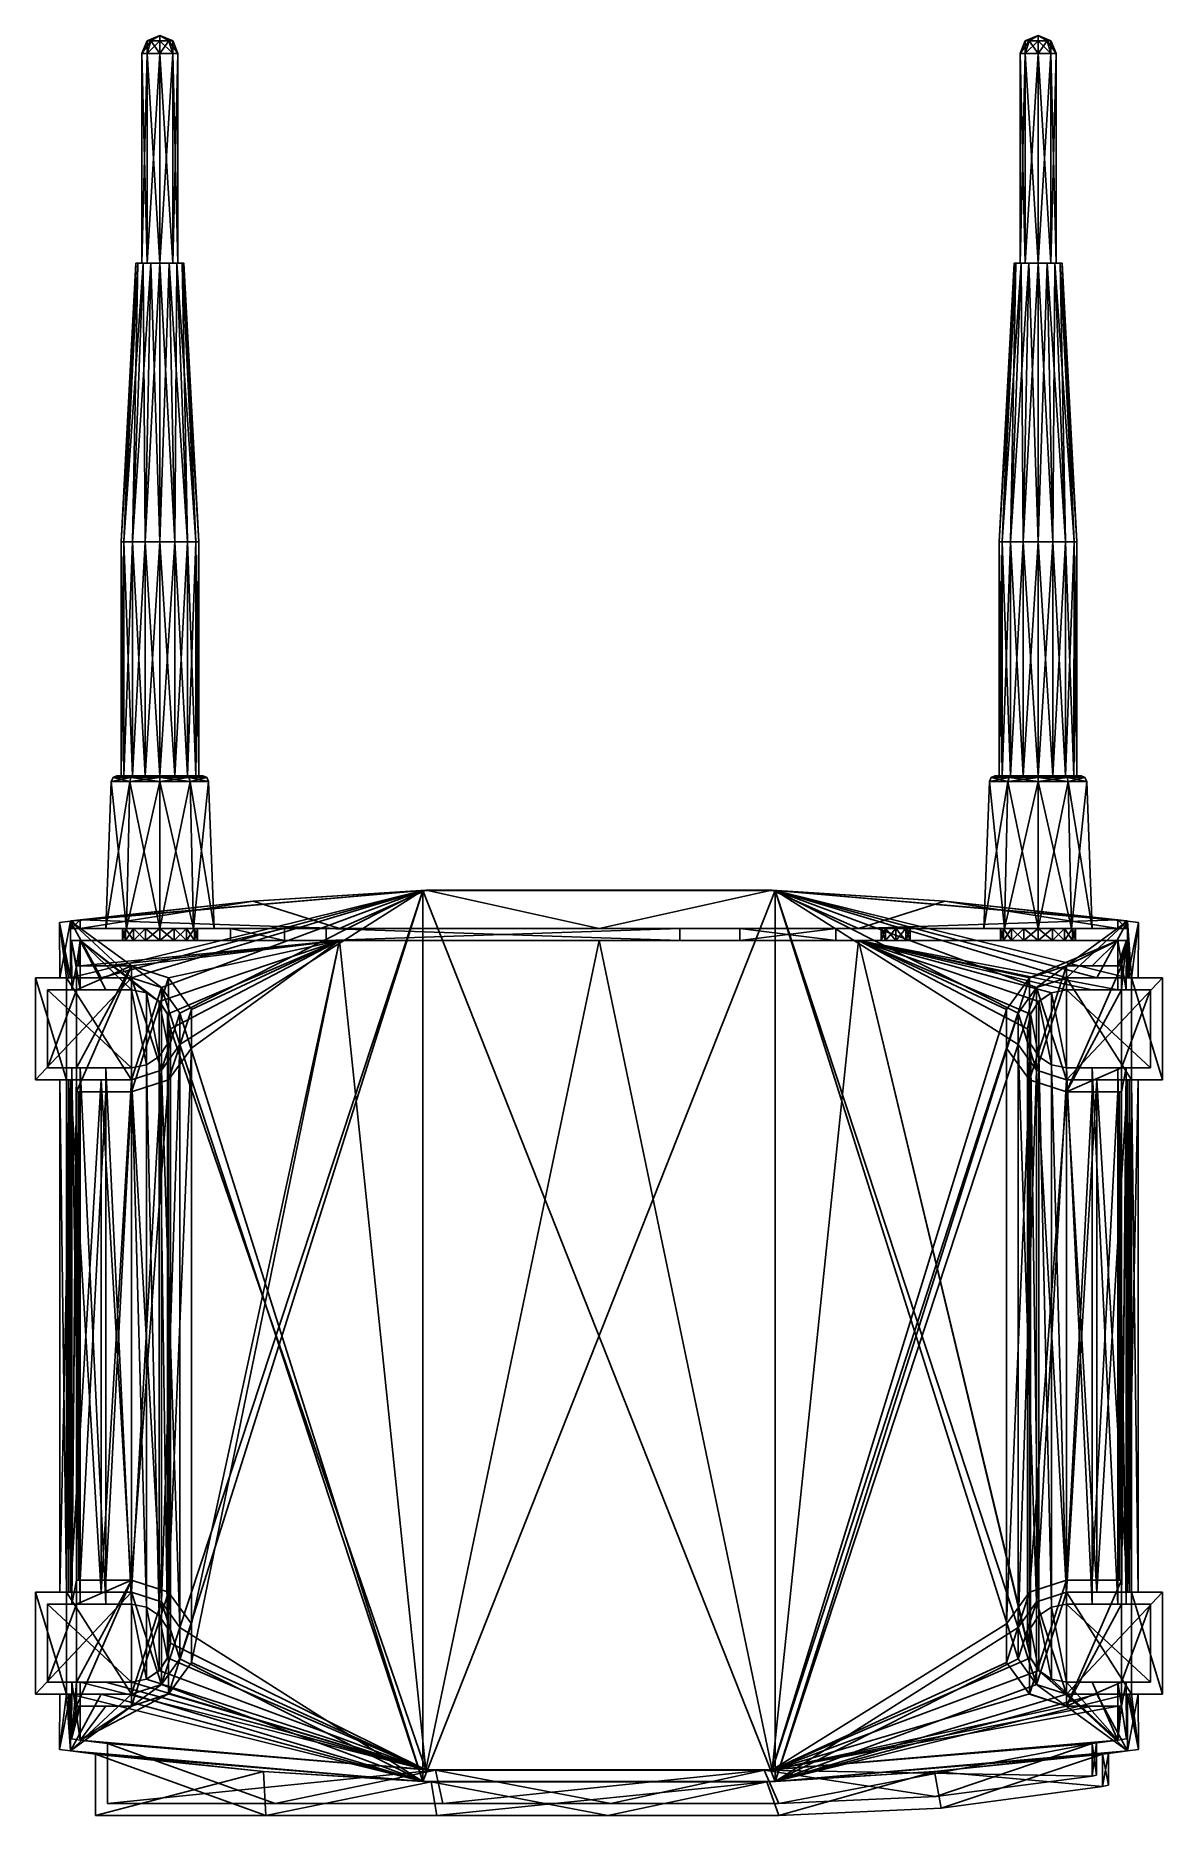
# Model space of a CAD drawing. Header units: millimetres. Extents: x -95 to 93, y -80 to 217.
import ezdxf

# ---------------------------------------------------------------- set-up
doc = ezdxf.new("R2010")
doc.units = ezdxf.units.MM
doc.header["$MEASUREMENT"] = 0
doc.layers.add('DEFAULT', color=7, linetype='Continuous')

msp = doc.modelspace()

# ---------------------------------------------------------------- meshes
at = {"layer": 'DEFAULT'}
mesh = msp.add_polyface(dxfattribs=at)
corners = [(-72.13, 214, 33.88), (-74.25, 179, 33), (-74.25, 214, 33), (-76.37, 179, 33.88), (-74.25, 214, 33), (-74.25, 179, 33), (-72.75, 216.12, 34.5), (-72.13, 214, 33.88), (-74.25, 214, 33), (-76.37, 214, 33.88), (-74.25, 214, 33), (-76.37, 179, 33.88), (-74.25, 216.12, 33.88), (-74.25, 214, 33), (-76.37, 214, 33.88), (-72.75, 216.12, 34.5), (-74.25, 214, 33), (-74.25, 216.12, 33.88), (-72.13, 214, 33.88), (-72.13, 179, 33.88), (-74.25, 179, 33), (-71.25, 214, 36), (-71.25, 179, 36), (-72.13, 179, 33.88), (-72.13, 214, 33.88), (-71.25, 214, 36), (-72.13, 179, 33.88), (-72.13, 214, 38.12), (-72.13, 179, 38.12), (-71.25, 179, 36), (-71.25, 214, 36), (-72.13, 214, 38.12), (-71.25, 179, 36), (-74.25, 214, 39), (-74.25, 179, 39), (-72.13, 179, 38.12), (-72.13, 214, 38.12), (-74.25, 214, 39), (-72.13, 179, 38.12), (-76.37, 214, 38.12), (-74.25, 179, 39), (-74.25, 214, 39), (-76.37, 214, 38.12), (-76.37, 179, 38.12), (-74.25, 179, 39), (-72.72, 179, 39.7), (-74.25, 179, 39), (-74.25, 179, 40), (-74.25, 216.12, 38.12), (-74.25, 214, 39), (-72.13, 214, 38.12), (-75.75, 216.12, 37.5), (-76.37, 214, 38.12), (-74.25, 214, 39), (-74.25, 216.12, 38.12), (-75.75, 216.12, 37.5), (-74.25, 214, 39), (-72.75, 216.12, 37.5), (-72.13, 214, 38.12), (-71.25, 214, 36), (-72.75, 216.12, 37.5), (-74.25, 216.12, 38.12), (-72.13, 214, 38.12), (-72.13, 216.12, 36), (-71.25, 214, 36), (-72.13, 214, 33.88), (-72.13, 216.12, 36), (-72.75, 216.12, 37.5), (-71.25, 214, 36), (-72.75, 216.12, 34.5), (-72.13, 216.12, 36), (-72.13, 214, 33.88), (-77.08, 179, 33.17), (-77.25, 179, 36), (-76.37, 179, 33.88), (-76.37, 214, 33.88), (-76.37, 179, 33.88), (-77.25, 179, 36), (-75.78, 179, 32.3), (-77.08, 179, 33.17), (-76.37, 179, 33.88), (-77.08, 179, 38.83), (-76.37, 179, 38.12), (-77.25, 179, 36), (-77.25, 214, 36), (-77.25, 179, 36), (-76.37, 179, 38.12), (-77.94, 179, 34.47), (-77.08, 179, 38.83), (-77.25, 179, 36), (-77.08, 179, 33.17), (-77.94, 179, 34.47), (-77.25, 179, 36), (-77.25, 214, 36), (-76.37, 214, 33.88), (-77.25, 179, 36), (-75.78, 179, 39.7), (-74.25, 179, 40), (-76.37, 179, 38.12), (-77.08, 179, 38.83), (-75.78, 179, 39.7), (-76.37, 179, 38.12), (-76.37, 214, 38.12), (-77.25, 214, 36), (-76.37, 179, 38.12), (-77.94, 179, 34.47), (-77.94, 179, 37.53), (-77.08, 179, 38.83), (-77.94, 179, 34.47), (-78.25, 179, 36), (-77.94, 179, 37.53), (-70.56, 179, 37.53), (-70.56, 179, 34.47), (-71.42, 179, 33.17), (-70.56, 179, 37.53), (-70.25, 179, 36), (-70.56, 179, 34.47), (-75.75, 216.12, 34.5), (-76.37, 214, 33.88), (-77.25, 214, 36), (-75.75, 216.12, 34.5), (-74.25, 216.12, 33.88), (-76.37, 214, 33.88), (-76.37, 216.12, 36), (-77.25, 214, 36), (-76.37, 214, 38.12), (-76.37, 216.12, 36), (-75.75, 216.12, 34.5), (-77.25, 214, 36), (-75.75, 216.12, 37.5), (-76.37, 216.12, 36), (-76.37, 214, 38.12), (-74.25, 217, 36), (-74.25, 216.12, 33.88), (-75.75, 216.12, 34.5), (-72.75, 216.12, 34.5), (-74.25, 216.12, 33.88), (-74.25, 217, 36), (-74.25, 217, 36), (-75.75, 216.12, 34.5), (-76.37, 216.12, 36), (-74.25, 217, 36), (-76.37, 216.12, 36), (-75.75, 216.12, 37.5), (-74.25, 217, 36), (-75.75, 216.12, 37.5), (-74.25, 216.12, 38.12), (-72.75, 216.12, 37.5), (-74.25, 217, 36), (-74.25, 216.12, 38.12), (-72.13, 216.12, 36), (-74.25, 217, 36), (-72.75, 216.12, 37.5), (-72.75, 216.12, 34.5), (-74.25, 217, 36), (-72.13, 216.12, 36)]
mesh.append_faces([[corners[k] for k in face] for face in [(0, 1, 2, 2), (3, 4, 5, 5), (6, 7, 8, 8), (9, 10, 11, 11), (12, 13, 14, 14), (15, 16, 17, 17), (18, 19, 20, 20), (21, 22, 23, 23), (24, 25, 26, 26), (27, 28, 29, 29), (30, 31, 32, 32), (33, 34, 35, 35), (36, 37, 38, 38), (39, 40, 41, 41), (42, 43, 44, 44), (45, 46, 47, 47), (48, 49, 50, 50), (51, 52, 53, 53), (54, 55, 56, 56), (57, 58, 59, 59), (60, 61, 62, 62), (63, 64, 65, 65), (66, 67, 68, 68), (69, 70, 71, 71), (72, 73, 74, 74), (75, 76, 77, 77), (78, 79, 80, 80), (81, 82, 83, 83), (84, 85, 86, 86), (87, 88, 89, 89), (90, 91, 92, 92), (93, 94, 95, 95), (96, 97, 98, 98), (99, 100, 101, 101), (102, 103, 104, 104), (105, 106, 107, 107), (108, 109, 110, 110), (111, 112, 113, 113), (114, 115, 116, 116), (117, 118, 119, 119), (120, 121, 122, 122), (123, 124, 125, 125), (126, 127, 128, 128), (129, 130, 131, 131), (132, 133, 134, 134), (135, 136, 137, 137), (138, 139, 140, 140), (141, 142, 143, 143), (144, 145, 146, 146), (147, 148, 149, 149), (150, 151, 152, 152), (153, 154, 155, 155)]])
mesh = msp.add_polyface(dxfattribs=at)
corners = [(70.13, 214, 38.12), (72.25, 179, 39), (72.25, 214, 39), (74.37, 179, 38.12), (72.25, 214, 39), (72.25, 179, 39), (70.75, 216.12, 37.5), (70.13, 214, 38.12), (72.25, 214, 39), (74.37, 214, 38.12), (72.25, 214, 39), (74.37, 179, 38.12), (72.25, 216.12, 38.12), (72.25, 214, 39), (74.37, 214, 38.12), (72.25, 216.12, 38.12), (70.75, 216.12, 37.5), (72.25, 214, 39), (70.13, 214, 38.12), (70.13, 179, 38.12), (72.25, 179, 39), (69.25, 214, 36), (69.25, 179, 36), (70.13, 179, 38.12), (70.13, 214, 38.12), (69.25, 214, 36), (70.13, 179, 38.12), (70.13, 214, 33.88), (70.13, 179, 33.88), (69.25, 179, 36), (69.25, 214, 36), (70.13, 214, 33.88), (69.25, 179, 36), (72.25, 214, 33), (72.25, 179, 33), (70.13, 179, 33.88), (70.13, 214, 33.88), (72.25, 214, 33), (70.13, 179, 33.88), (74.37, 214, 33.88), (72.25, 179, 33), (72.25, 214, 33), (74.37, 214, 33.88), (74.37, 179, 33.88), (72.25, 179, 33), (72.25, 179, 32), (70.72, 179, 32.3), (72.25, 179, 33), (72.25, 216.12, 33.88), (72.25, 214, 33), (70.13, 214, 33.88), (73.75, 216.12, 34.5), (74.37, 214, 33.88), (72.25, 214, 33), (73.75, 216.12, 34.5), (72.25, 214, 33), (72.25, 216.12, 33.88), (70.75, 216.12, 34.5), (70.13, 214, 33.88), (69.25, 214, 36), (70.75, 216.12, 34.5), (72.25, 216.12, 33.88), (70.13, 214, 33.88), (70.13, 216.12, 36), (69.25, 214, 36), (70.13, 214, 38.12), (70.13, 216.12, 36), (70.75, 216.12, 34.5), (69.25, 214, 36), (70.75, 216.12, 37.5), (70.13, 216.12, 36), (70.13, 214, 38.12), (75.08, 179, 38.83), (75.25, 179, 36), (74.37, 179, 38.12), (74.37, 214, 38.12), (74.37, 179, 38.12), (75.25, 179, 36), (73.78, 179, 39.7), (75.08, 179, 38.83), (74.37, 179, 38.12), (75.08, 179, 33.17), (74.37, 179, 33.88), (75.25, 179, 36), (75.25, 214, 36), (75.25, 179, 36), (74.37, 179, 33.88), (75.95, 179, 37.53), (75.08, 179, 33.17), (75.25, 179, 36), (75.08, 179, 38.83), (75.95, 179, 37.53), (75.25, 179, 36), (75.25, 214, 36), (74.37, 214, 38.12), (75.25, 179, 36), (73.78, 179, 32.3), (72.25, 179, 32), (74.37, 179, 33.88), (75.08, 179, 33.17), (73.78, 179, 32.3), (74.37, 179, 33.88), (74.37, 214, 33.88), (75.25, 214, 36), (74.37, 179, 33.88), (68.55, 179, 34.47), (68.55, 179, 37.53), (69.42, 179, 38.83), (68.55, 179, 34.47), (68.25, 179, 36), (68.55, 179, 37.53), (75.95, 179, 37.53), (75.95, 179, 34.47), (75.08, 179, 33.17), (75.95, 179, 37.53), (76.25, 179, 36), (75.95, 179, 34.47), (73.75, 216.12, 37.5), (74.37, 214, 38.12), (75.25, 214, 36), (73.75, 216.12, 37.5), (72.25, 216.12, 38.12), (74.37, 214, 38.12), (74.37, 216.12, 36), (75.25, 214, 36), (74.37, 214, 33.88), (74.37, 216.12, 36), (73.75, 216.12, 37.5), (75.25, 214, 36), (73.75, 216.12, 34.5), (74.37, 216.12, 36), (74.37, 214, 33.88), (72.25, 217, 36), (72.25, 216.12, 33.88), (70.75, 216.12, 34.5), (73.75, 216.12, 34.5), (72.25, 216.12, 33.88), (72.25, 217, 36), (72.25, 217, 36), (70.75, 216.12, 34.5), (70.13, 216.12, 36), (72.25, 217, 36), (70.13, 216.12, 36), (70.75, 216.12, 37.5), (72.25, 217, 36), (70.75, 216.12, 37.5), (72.25, 216.12, 38.12), (73.75, 216.12, 37.5), (72.25, 217, 36), (72.25, 216.12, 38.12), (74.37, 216.12, 36), (72.25, 217, 36), (73.75, 216.12, 37.5), (73.75, 216.12, 34.5), (72.25, 217, 36), (74.37, 216.12, 36)]
mesh.append_faces([[corners[k] for k in face] for face in [(0, 1, 2, 2), (3, 4, 5, 5), (6, 7, 8, 8), (9, 10, 11, 11), (12, 13, 14, 14), (15, 16, 17, 17), (18, 19, 20, 20), (21, 22, 23, 23), (24, 25, 26, 26), (27, 28, 29, 29), (30, 31, 32, 32), (33, 34, 35, 35), (36, 37, 38, 38), (39, 40, 41, 41), (42, 43, 44, 44), (45, 46, 47, 47), (48, 49, 50, 50), (51, 52, 53, 53), (54, 55, 56, 56), (57, 58, 59, 59), (60, 61, 62, 62), (63, 64, 65, 65), (66, 67, 68, 68), (69, 70, 71, 71), (72, 73, 74, 74), (75, 76, 77, 77), (78, 79, 80, 80), (81, 82, 83, 83), (84, 85, 86, 86), (87, 88, 89, 89), (90, 91, 92, 92), (93, 94, 95, 95), (96, 97, 98, 98), (99, 100, 101, 101), (102, 103, 104, 104), (105, 106, 107, 107), (108, 109, 110, 110), (111, 112, 113, 113), (114, 115, 116, 116), (117, 118, 119, 119), (120, 121, 122, 122), (123, 124, 125, 125), (126, 127, 128, 128), (129, 130, 131, 131), (132, 133, 134, 134), (135, 136, 137, 137), (138, 139, 140, 140), (141, 142, 143, 143), (144, 145, 146, 146), (147, 148, 149, 149), (150, 151, 152, 152), (153, 154, 155, 155)]])
mesh = msp.add_polyface(dxfattribs=at)
corners = [(-74.25, 179, 32), (-74.25, 179, 33), (-72.13, 179, 33.88), (-75.78, 179, 32.3), (-76.37, 179, 33.88), (-74.25, 179, 33), (-74.25, 179, 32), (-75.78, 179, 32.3), (-74.25, 179, 33), (-71.42, 179, 33.17), (-72.13, 179, 33.88), (-71.25, 179, 36), (-72.72, 179, 32.3), (-74.25, 179, 32), (-72.13, 179, 33.88), (-71.42, 179, 33.17), (-72.72, 179, 32.3), (-72.13, 179, 33.88), (-71.42, 179, 38.83), (-71.25, 179, 36), (-72.13, 179, 38.12), (-70.56, 179, 37.53), (-71.42, 179, 33.17), (-71.25, 179, 36), (-71.42, 179, 38.83), (-70.56, 179, 37.53), (-71.25, 179, 36), (-72.72, 179, 39.7), (-72.13, 179, 38.12), (-74.25, 179, 39), (-72.72, 179, 39.7), (-71.42, 179, 38.83), (-72.13, 179, 38.12), (-74.25, 179, 40), (-74.25, 179, 39), (-76.37, 179, 38.12), (-74.25, 132.5, 42.5), (-74.25, 179, 40), (-75.78, 179, 39.7), (-71.76, 132.5, 42.01), (-72.72, 179, 39.7), (-74.25, 179, 40), (-74.25, 132.5, 42.5), (-71.76, 132.5, 42.01), (-74.25, 179, 40), (-76.74, 132.5, 42.01), (-75.78, 179, 39.7), (-77.08, 179, 38.83), (-76.74, 132.5, 42.01), (-74.25, 132.5, 42.5), (-75.78, 179, 39.7), (-78.85, 132.5, 40.6), (-77.08, 179, 38.83), (-77.94, 179, 37.53), (-78.85, 132.5, 40.6), (-76.74, 132.5, 42.01), (-77.08, 179, 38.83), (-80.26, 132.5, 38.49), (-77.94, 179, 37.53), (-78.25, 179, 36), (-80.26, 132.5, 38.49), (-78.85, 132.5, 40.6), (-77.94, 179, 37.53), (-80.75, 132.5, 36), (-78.25, 179, 36), (-77.94, 179, 34.47), (-80.75, 132.5, 36), (-80.26, 132.5, 38.49), (-78.25, 179, 36), (-80.26, 132.5, 33.51), (-77.94, 179, 34.47), (-77.08, 179, 33.17), (-80.26, 132.5, 33.51), (-80.75, 132.5, 36), (-77.94, 179, 34.47), (-78.85, 132.5, 31.4), (-77.08, 179, 33.17), (-75.78, 179, 32.3), (-78.85, 132.5, 31.4), (-80.26, 132.5, 33.51), (-77.08, 179, 33.17), (-76.74, 132.5, 29.99), (-75.78, 179, 32.3), (-74.25, 179, 32), (-76.74, 132.5, 29.99), (-78.85, 132.5, 31.4), (-75.78, 179, 32.3), (-74.25, 132.5, 29.5), (-74.25, 179, 32), (-72.72, 179, 32.3), (-76.74, 132.5, 29.99), (-74.25, 179, 32), (-74.25, 132.5, 29.5), (-71.76, 132.5, 29.99), (-72.72, 179, 32.3), (-71.42, 179, 33.17), (-71.76, 132.5, 29.99), (-74.25, 132.5, 29.5), (-72.72, 179, 32.3), (-69.65, 132.5, 31.4), (-71.42, 179, 33.17), (-70.56, 179, 34.47), (-69.65, 132.5, 31.4), (-71.76, 132.5, 29.99), (-71.42, 179, 33.17), (-68.24, 132.5, 33.51), (-70.56, 179, 34.47), (-70.25, 179, 36), (-68.24, 132.5, 33.51), (-69.65, 132.5, 31.4), (-70.56, 179, 34.47), (-67.75, 132.5, 36), (-70.25, 179, 36), (-70.56, 179, 37.53), (-67.75, 132.5, 36), (-68.24, 132.5, 33.51), (-70.25, 179, 36), (-68.24, 132.5, 38.49), (-70.56, 179, 37.53), (-71.42, 179, 38.83), (-68.24, 132.5, 38.49), (-67.75, 132.5, 36), (-70.56, 179, 37.53), (-69.65, 132.5, 40.6), (-71.42, 179, 38.83), (-72.72, 179, 39.7), (-69.65, 132.5, 40.6), (-68.24, 132.5, 38.49), (-71.42, 179, 38.83), (-71.76, 132.5, 42.01), (-69.65, 132.5, 40.6), (-72.72, 179, 39.7), (-76.74, 132.5, 42.01), (-74.25, 93.5, 42.5), (-74.25, 132.5, 42.5), (-76.74, 132.5, 29.99), (-78.84, 93.5, 31.4), (-78.85, 132.5, 31.4), (-78.85, 132.5, 31.4), (-80.26, 93.5, 33.51), (-80.26, 132.5, 33.51), (-80.26, 132.5, 33.51), (-80.75, 93.5, 36), (-80.75, 132.5, 36), (-80.75, 132.5, 36), (-80.26, 93.5, 38.49), (-80.26, 132.5, 38.49), (-80.26, 132.5, 38.49), (-78.84, 93.5, 40.6), (-78.85, 132.5, 40.6), (-78.85, 132.5, 40.6), (-76.74, 93.5, 42), (-76.74, 132.5, 42.01)]
mesh.append_faces([[corners[k] for k in face] for face in [(0, 1, 2, 2), (3, 4, 5, 5), (6, 7, 8, 8), (9, 10, 11, 11), (12, 13, 14, 14), (15, 16, 17, 17), (18, 19, 20, 20), (21, 22, 23, 23), (24, 25, 26, 26), (27, 28, 29, 29), (30, 31, 32, 32), (33, 34, 35, 35), (36, 37, 38, 38), (39, 40, 41, 41), (42, 43, 44, 44), (45, 46, 47, 47), (48, 49, 50, 50), (51, 52, 53, 53), (54, 55, 56, 56), (57, 58, 59, 59), (60, 61, 62, 62), (63, 64, 65, 65), (66, 67, 68, 68), (69, 70, 71, 71), (72, 73, 74, 74), (75, 76, 77, 77), (78, 79, 80, 80), (81, 82, 83, 83), (84, 85, 86, 86), (87, 88, 89, 89), (90, 91, 92, 92), (93, 94, 95, 95), (96, 97, 98, 98), (99, 100, 101, 101), (102, 103, 104, 104), (105, 106, 107, 107), (108, 109, 110, 110), (111, 112, 113, 113), (114, 115, 116, 116), (117, 118, 119, 119), (120, 121, 122, 122), (123, 124, 125, 125), (126, 127, 128, 128), (129, 130, 131, 131), (132, 133, 134, 134), (135, 136, 137, 137), (138, 139, 140, 140), (141, 142, 143, 143), (144, 145, 146, 146), (147, 148, 149, 149), (150, 151, 152, 152)]])
mesh = msp.add_polyface(dxfattribs=at)
corners = [(72.25, 179, 40), (72.25, 179, 39), (70.13, 179, 38.12), (73.78, 179, 39.7), (74.37, 179, 38.12), (72.25, 179, 39), (73.78, 179, 39.7), (72.25, 179, 39), (72.25, 179, 40), (69.42, 179, 38.83), (70.13, 179, 38.12), (69.25, 179, 36), (70.72, 179, 39.7), (72.25, 179, 40), (70.13, 179, 38.12), (69.42, 179, 38.83), (70.72, 179, 39.7), (70.13, 179, 38.12), (69.42, 179, 33.17), (69.25, 179, 36), (70.13, 179, 33.88), (68.55, 179, 34.47), (69.42, 179, 38.83), (69.25, 179, 36), (69.42, 179, 33.17), (68.55, 179, 34.47), (69.25, 179, 36), (70.72, 179, 32.3), (70.13, 179, 33.88), (72.25, 179, 33), (70.72, 179, 32.3), (69.42, 179, 33.17), (70.13, 179, 33.88), (72.25, 179, 32), (72.25, 179, 33), (74.37, 179, 33.88), (72.25, 132.5, 42.5), (72.25, 179, 40), (70.72, 179, 39.7), (74.74, 132.5, 42.01), (73.78, 179, 39.7), (72.25, 179, 40), (74.74, 132.5, 42.01), (72.25, 179, 40), (72.25, 132.5, 42.5), (69.76, 132.5, 42.01), (70.72, 179, 39.7), (69.42, 179, 38.83), (69.76, 132.5, 42.01), (72.25, 132.5, 42.5), (70.72, 179, 39.7), (67.65, 132.5, 40.6), (69.42, 179, 38.83), (68.55, 179, 37.53), (67.65, 132.5, 40.6), (69.76, 132.5, 42.01), (69.42, 179, 38.83), (66.24, 132.5, 38.49), (68.55, 179, 37.53), (68.25, 179, 36), (66.24, 132.5, 38.49), (67.65, 132.5, 40.6), (68.55, 179, 37.53), (65.75, 132.5, 36), (68.25, 179, 36), (68.55, 179, 34.47), (65.75, 132.5, 36), (66.24, 132.5, 38.49), (68.25, 179, 36), (66.24, 132.5, 33.51), (68.55, 179, 34.47), (69.42, 179, 33.17), (66.24, 132.5, 33.51), (65.75, 132.5, 36), (68.55, 179, 34.47), (67.65, 132.5, 31.4), (69.42, 179, 33.17), (70.72, 179, 32.3), (67.65, 132.5, 31.4), (66.24, 132.5, 33.51), (69.42, 179, 33.17), (69.76, 132.5, 29.99), (70.72, 179, 32.3), (72.25, 179, 32), (69.76, 132.5, 29.99), (67.65, 132.5, 31.4), (70.72, 179, 32.3), (72.25, 132.5, 29.5), (72.25, 179, 32), (73.78, 179, 32.3), (72.25, 132.5, 29.5), (69.76, 132.5, 29.99), (72.25, 179, 32), (74.74, 132.5, 29.99), (73.78, 179, 32.3), (75.08, 179, 33.17), (74.74, 132.5, 29.99), (72.25, 132.5, 29.5), (73.78, 179, 32.3), (76.85, 132.5, 31.4), (75.08, 179, 33.17), (75.95, 179, 34.47), (76.85, 132.5, 31.4), (74.74, 132.5, 29.99), (75.08, 179, 33.17), (78.26, 132.5, 33.51), (75.95, 179, 34.47), (76.25, 179, 36), (78.26, 132.5, 33.51), (76.85, 132.5, 31.4), (75.95, 179, 34.47), (78.75, 132.5, 36), (76.25, 179, 36), (75.95, 179, 37.53), (78.75, 132.5, 36), (78.26, 132.5, 33.51), (76.25, 179, 36), (78.26, 132.5, 38.49), (75.95, 179, 37.53), (75.08, 179, 38.83), (78.26, 132.5, 38.49), (78.75, 132.5, 36), (75.95, 179, 37.53), (76.85, 132.5, 40.6), (75.08, 179, 38.83), (73.78, 179, 39.7), (76.85, 132.5, 40.6), (78.26, 132.5, 38.49), (75.08, 179, 38.83), (74.74, 132.5, 42.01), (76.85, 132.5, 40.6), (73.78, 179, 39.7), (74.74, 132.5, 29.99), (72.25, 93.5, 29.5), (72.25, 132.5, 29.5), (74.74, 132.5, 42.01), (76.85, 93.5, 40.59), (76.85, 132.5, 40.6), (76.85, 132.5, 40.6), (78.25, 93.5, 38.49), (78.26, 132.5, 38.49), (78.26, 132.5, 38.49), (78.75, 93.5, 36), (78.75, 132.5, 36), (78.75, 132.5, 36), (78.25, 93.5, 33.51), (78.26, 132.5, 33.51), (78.26, 132.5, 33.51), (76.85, 93.5, 31.41), (76.85, 132.5, 31.4), (76.85, 132.5, 31.4), (74.74, 93.5, 30), (74.74, 132.5, 29.99)]
mesh.append_faces([[corners[k] for k in face] for face in [(0, 1, 2, 2), (3, 4, 5, 5), (6, 7, 8, 8), (9, 10, 11, 11), (12, 13, 14, 14), (15, 16, 17, 17), (18, 19, 20, 20), (21, 22, 23, 23), (24, 25, 26, 26), (27, 28, 29, 29), (30, 31, 32, 32), (33, 34, 35, 35), (36, 37, 38, 38), (39, 40, 41, 41), (42, 43, 44, 44), (45, 46, 47, 47), (48, 49, 50, 50), (51, 52, 53, 53), (54, 55, 56, 56), (57, 58, 59, 59), (60, 61, 62, 62), (63, 64, 65, 65), (66, 67, 68, 68), (69, 70, 71, 71), (72, 73, 74, 74), (75, 76, 77, 77), (78, 79, 80, 80), (81, 82, 83, 83), (84, 85, 86, 86), (87, 88, 89, 89), (90, 91, 92, 92), (93, 94, 95, 95), (96, 97, 98, 98), (99, 100, 101, 101), (102, 103, 104, 104), (105, 106, 107, 107), (108, 109, 110, 110), (111, 112, 113, 113), (114, 115, 116, 116), (117, 118, 119, 119), (120, 121, 122, 122), (123, 124, 125, 125), (126, 127, 128, 128), (129, 130, 131, 131), (132, 133, 134, 134), (135, 136, 137, 137), (138, 139, 140, 140), (141, 142, 143, 143), (144, 145, 146, 146), (147, 148, 149, 149), (150, 151, 152, 152)]])
mesh = msp.add_polyface(dxfattribs=at)
corners = [(-79.27, 92.54, 42.91), (-74.25, 68, 45.5), (-74.25, 92.54, 44.54), (-79.27, 92.54, 29.09), (-74.25, 92.54, 27.46), (-79.83, 68, 28.31), (-82.37, 92.54, 33.36), (-79.27, 92.54, 29.09), (-83.29, 68, 33.06), (-82.37, 92.54, 38.64), (-82.37, 92.54, 33.36), (-83.29, 68, 38.94), (-79.27, 92.54, 42.91), (-82.37, 92.54, 38.64), (-79.83, 68, 43.69), (-76.74, 93.5, 30), (-74.25, 132.5, 29.5), (-74.25, 93.5, 29.5), (-76.74, 132.5, 29.99), (-74.25, 132.5, 29.5), (-76.74, 93.5, 30), (-74.25, 93.5, 42.5), (-71.76, 93.5, 42), (-74.25, 132.5, 42.5), (-78.67, 93.5, 29.9), (-76.74, 93.5, 30), (-74.25, 93.5, 29.5), (-74.25, 93.5, 28.46), (-78.67, 93.5, 29.9), (-74.25, 93.5, 29.5), (-74.25, 93.5, 43.54), (-74.25, 93.5, 42.5), (-76.74, 93.5, 42), (-76.74, 132.5, 42.01), (-76.74, 93.5, 42), (-74.25, 93.5, 42.5), (-69.83, 93.5, 42.1), (-74.25, 93.5, 42.5), (-74.25, 93.5, 43.54), (-78.67, 93.5, 29.9), (-78.84, 93.5, 31.4), (-76.74, 93.5, 30), (-76.74, 132.5, 29.99), (-76.74, 93.5, 30), (-78.84, 93.5, 31.4), (-81.42, 93.5, 33.67), (-80.26, 93.5, 33.51), (-78.84, 93.5, 31.4), (-78.85, 132.5, 31.4), (-78.84, 93.5, 31.4), (-80.26, 93.5, 33.51), (-78.67, 93.5, 29.9), (-81.42, 93.5, 33.67), (-78.84, 93.5, 31.4), (-81.42, 93.5, 33.67), (-80.75, 93.5, 36), (-80.26, 93.5, 33.51), (-80.26, 132.5, 33.51), (-80.26, 93.5, 33.51), (-80.75, 93.5, 36), (-81.42, 93.5, 33.67), (-80.26, 93.5, 38.49), (-80.75, 93.5, 36), (-80.75, 132.5, 36), (-80.75, 93.5, 36), (-80.26, 93.5, 38.49), (-78.67, 93.5, 42.1), (-78.84, 93.5, 40.6), (-80.26, 93.5, 38.49), (-80.26, 132.5, 38.49), (-80.26, 93.5, 38.49), (-78.84, 93.5, 40.6), (-81.42, 93.5, 38.33), (-78.67, 93.5, 42.1), (-80.26, 93.5, 38.49), (-81.42, 93.5, 33.67), (-81.42, 93.5, 38.33), (-80.26, 93.5, 38.49), (-78.67, 93.5, 42.1), (-76.74, 93.5, 42), (-78.84, 93.5, 40.6), (-78.85, 132.5, 40.6), (-78.84, 93.5, 40.6), (-76.74, 93.5, 42), (-78.67, 93.5, 42.1), (-74.25, 93.5, 43.54), (-76.74, 93.5, 42), (-74.25, 93.22, 44.23), (-74.25, 93.5, 43.54), (-78.67, 93.5, 42.1), (-69.41, 93.22, 42.66), (-74.25, 93.5, 43.54), (-74.25, 93.22, 44.23), (-79.09, 93.22, 42.66), (-78.67, 93.5, 42.1), (-81.42, 93.5, 38.33), (-74.25, 93.22, 44.23), (-78.67, 93.5, 42.1), (-79.09, 93.22, 42.66), (-82.08, 93.22, 38.54), (-81.42, 93.5, 38.33), (-81.42, 93.5, 33.67), (-79.09, 93.22, 42.66), (-81.42, 93.5, 38.33), (-82.08, 93.22, 38.54), (-79.09, 93.22, 29.34), (-81.42, 93.5, 33.67), (-78.67, 93.5, 29.9), (-82.08, 93.22, 33.46), (-81.42, 93.5, 33.67), (-79.09, 93.22, 29.34), (-82.08, 93.22, 38.54), (-81.42, 93.5, 33.67), (-82.08, 93.22, 33.46), (-79.09, 93.22, 29.34), (-78.67, 93.5, 29.9), (-74.25, 93.5, 28.46), (-79.09, 93.22, 29.34), (-74.25, 93.5, 28.46), (-74.25, 93.22, 27.77), (-74.25, 93.22, 27.77), (-74.25, 92.54, 27.46), (-79.27, 92.54, 29.09), (-69.41, 93.22, 29.34), (-74.25, 92.54, 27.46), (-74.25, 93.22, 27.77), (-79.09, 93.22, 42.66), (-79.27, 92.54, 42.91), (-74.25, 92.54, 44.54), (-74.25, 93.22, 44.23), (-79.09, 93.22, 42.66), (-74.25, 92.54, 44.54), (-79.09, 93.22, 29.34), (-79.27, 92.54, 29.09), (-82.37, 92.54, 33.36), (-79.09, 93.22, 29.34), (-74.25, 93.22, 27.77), (-79.27, 92.54, 29.09), (-82.08, 93.22, 33.46), (-82.37, 92.54, 33.36), (-82.37, 92.54, 38.64), (-82.08, 93.22, 33.46), (-79.09, 93.22, 29.34), (-82.37, 92.54, 33.36), (-82.08, 93.22, 38.54), (-82.37, 92.54, 38.64), (-79.27, 92.54, 42.91), (-82.08, 93.22, 38.54), (-82.08, 93.22, 33.46), (-82.37, 92.54, 38.64), (-79.09, 93.22, 42.66), (-82.08, 93.22, 38.54), (-79.27, 92.54, 42.91)]
mesh.append_faces([[corners[k] for k in face] for face in [(0, 1, 2, 2), (3, 4, 5, 5), (6, 7, 8, 8), (9, 10, 11, 11), (12, 13, 14, 14), (15, 16, 17, 17), (18, 19, 20, 20), (21, 22, 23, 23), (24, 25, 26, 26), (27, 28, 29, 29), (30, 31, 32, 32), (33, 34, 35, 35), (36, 37, 38, 38), (39, 40, 41, 41), (42, 43, 44, 44), (45, 46, 47, 47), (48, 49, 50, 50), (51, 52, 53, 53), (54, 55, 56, 56), (57, 58, 59, 59), (60, 61, 62, 62), (63, 64, 65, 65), (66, 67, 68, 68), (69, 70, 71, 71), (72, 73, 74, 74), (75, 76, 77, 77), (78, 79, 80, 80), (81, 82, 83, 83), (84, 85, 86, 86), (87, 88, 89, 89), (90, 91, 92, 92), (93, 94, 95, 95), (96, 97, 98, 98), (99, 100, 101, 101), (102, 103, 104, 104), (105, 106, 107, 107), (108, 109, 110, 110), (111, 112, 113, 113), (114, 115, 116, 116), (117, 118, 119, 119), (120, 121, 122, 122), (123, 124, 125, 125), (126, 127, 128, 128), (129, 130, 131, 131), (132, 133, 134, 134), (135, 136, 137, 137), (138, 139, 140, 140), (141, 142, 143, 143), (144, 145, 146, 146), (147, 148, 149, 149), (150, 151, 152, 152)]])
mesh = msp.add_polyface(dxfattribs=at)
corners = [(-29.84, 74.39, 18.43), (27.84, 74.39, 18.43), (-30.42, 74.36, 16.44), (27.84, 74.39, 51.57), (-29.84, 74.39, 51.57), (28.42, 74.36, 53.56), (-69.23, 92.54, 42.91), (-74.25, 92.54, 44.54), (-68.67, 68, 43.69), (-66.13, 92.54, 38.64), (-69.23, 92.54, 42.91), (-65.21, 68, 38.94), (-66.13, 92.54, 33.36), (-66.13, 92.54, 38.64), (-65.21, 68, 33.06), (-69.23, 92.54, 29.09), (-66.13, 92.54, 33.36), (-68.67, 68, 28.31), (-69.23, 92.54, 29.09), (-74.25, 68, 26.5), (-74.25, 92.54, 27.46), (-74.25, 93.5, 29.5), (-74.25, 132.5, 29.5), (-71.76, 132.5, 29.99), (-71.76, 93.5, 30), (-71.76, 132.5, 29.99), (-69.65, 132.5, 31.4), (-71.76, 93.5, 30), (-74.25, 93.5, 29.5), (-71.76, 132.5, 29.99), (-69.66, 93.5, 31.4), (-69.65, 132.5, 31.4), (-68.24, 132.5, 33.51), (-69.66, 93.5, 31.4), (-71.76, 93.5, 30), (-69.65, 132.5, 31.4), (-68.24, 93.5, 33.51), (-68.24, 132.5, 33.51), (-67.75, 132.5, 36), (-68.24, 93.5, 33.51), (-69.66, 93.5, 31.4), (-68.24, 132.5, 33.51), (-67.75, 93.5, 36), (-67.75, 132.5, 36), (-68.24, 132.5, 38.49), (-67.75, 93.5, 36), (-68.24, 93.5, 33.51), (-67.75, 132.5, 36), (-68.24, 93.5, 38.49), (-68.24, 132.5, 38.49), (-69.65, 132.5, 40.6), (-68.24, 93.5, 38.49), (-67.75, 93.5, 36), (-68.24, 132.5, 38.49), (-69.66, 93.5, 40.6), (-69.65, 132.5, 40.6), (-71.76, 132.5, 42.01), (-69.66, 93.5, 40.6), (-68.24, 93.5, 38.49), (-69.65, 132.5, 40.6), (-71.76, 93.5, 42), (-71.76, 132.5, 42.01), (-74.25, 132.5, 42.5), (-71.76, 93.5, 42), (-69.66, 93.5, 40.6), (-71.76, 132.5, 42.01), (-74.25, 93.5, 28.46), (-74.25, 93.5, 29.5), (-71.76, 93.5, 30), (-69.83, 93.5, 29.9), (-71.76, 93.5, 30), (-69.66, 93.5, 31.4), (-69.83, 93.5, 29.9), (-74.25, 93.5, 28.46), (-71.76, 93.5, 30), (-69.83, 93.5, 29.9), (-69.66, 93.5, 31.4), (-68.24, 93.5, 33.51), (-67.08, 93.5, 38.33), (-68.24, 93.5, 33.51), (-67.75, 93.5, 36), (-67.08, 93.5, 33.67), (-69.83, 93.5, 29.9), (-68.24, 93.5, 33.51), (-67.08, 93.5, 38.33), (-67.08, 93.5, 33.67), (-68.24, 93.5, 33.51), (-67.08, 93.5, 38.33), (-67.75, 93.5, 36), (-68.24, 93.5, 38.49), (-67.08, 93.5, 38.33), (-68.24, 93.5, 38.49), (-69.66, 93.5, 40.6), (-69.83, 93.5, 42.1), (-69.66, 93.5, 40.6), (-71.76, 93.5, 42), (-69.83, 93.5, 42.1), (-67.08, 93.5, 38.33), (-69.66, 93.5, 40.6), (-69.83, 93.5, 42.1), (-71.76, 93.5, 42), (-74.25, 93.5, 42.5), (-69.41, 93.22, 42.66), (-69.83, 93.5, 42.1), (-74.25, 93.5, 43.54), (-74.25, 93.22, 27.77), (-74.25, 93.5, 28.46), (-69.83, 93.5, 29.9), (-69.41, 93.22, 29.34), (-69.83, 93.5, 29.9), (-67.08, 93.5, 33.67), (-69.41, 93.22, 29.34), (-74.25, 93.22, 27.77), (-69.83, 93.5, 29.9), (-66.42, 93.22, 33.46), (-67.08, 93.5, 33.67), (-67.08, 93.5, 38.33), (-69.41, 93.22, 29.34), (-67.08, 93.5, 33.67), (-66.42, 93.22, 33.46), (-69.41, 93.22, 42.66), (-67.08, 93.5, 38.33), (-69.83, 93.5, 42.1), (-66.42, 93.22, 38.54), (-67.08, 93.5, 38.33), (-69.41, 93.22, 42.66), (-66.42, 93.22, 33.46), (-67.08, 93.5, 38.33), (-66.42, 93.22, 38.54), (-69.41, 93.22, 29.34), (-69.23, 92.54, 29.09), (-74.25, 92.54, 27.46), (-74.25, 93.22, 44.23), (-74.25, 92.54, 44.54), (-69.23, 92.54, 42.91), (-69.41, 93.22, 42.66), (-69.23, 92.54, 42.91), (-66.13, 92.54, 38.64), (-69.41, 93.22, 42.66), (-74.25, 93.22, 44.23), (-69.23, 92.54, 42.91), (-66.42, 93.22, 38.54), (-66.13, 92.54, 38.64), (-66.13, 92.54, 33.36), (-66.42, 93.22, 38.54), (-69.41, 93.22, 42.66), (-66.13, 92.54, 38.64), (-66.42, 93.22, 33.46), (-66.13, 92.54, 33.36), (-69.23, 92.54, 29.09), (-66.42, 93.22, 33.46), (-66.42, 93.22, 38.54), (-66.13, 92.54, 33.36), (-69.41, 93.22, 29.34), (-66.42, 93.22, 33.46), (-69.23, 92.54, 29.09)]
mesh.append_faces([[corners[k] for k in face] for face in [(0, 1, 2, 2), (3, 4, 5, 5), (6, 7, 8, 8), (9, 10, 11, 11), (12, 13, 14, 14), (15, 16, 17, 17), (18, 19, 20, 20), (21, 22, 23, 23), (24, 25, 26, 26), (27, 28, 29, 29), (30, 31, 32, 32), (33, 34, 35, 35), (36, 37, 38, 38), (39, 40, 41, 41), (42, 43, 44, 44), (45, 46, 47, 47), (48, 49, 50, 50), (51, 52, 53, 53), (54, 55, 56, 56), (57, 58, 59, 59), (60, 61, 62, 62), (63, 64, 65, 65), (66, 67, 68, 68), (69, 70, 71, 71), (72, 73, 74, 74), (75, 76, 77, 77), (78, 79, 80, 80), (81, 82, 83, 83), (84, 85, 86, 86), (87, 88, 89, 89), (90, 91, 92, 92), (93, 94, 95, 95), (96, 97, 98, 98), (99, 100, 101, 101), (102, 103, 104, 104), (105, 106, 107, 107), (108, 109, 110, 110), (111, 112, 113, 113), (114, 115, 116, 116), (117, 118, 119, 119), (120, 121, 122, 122), (123, 124, 125, 125), (126, 127, 128, 128), (129, 130, 131, 131), (132, 133, 134, 134), (135, 136, 137, 137), (138, 139, 140, 140), (141, 142, 143, 143), (144, 145, 146, 146), (147, 148, 149, 149), (150, 151, 152, 152), (153, 154, 155, 155)]])
mesh = msp.add_polyface(dxfattribs=at)
corners = [(72.25, 93.5, 42.5), (72.25, 132.5, 42.5), (69.76, 132.5, 42.01), (74.74, 93.5, 42), (72.25, 132.5, 42.5), (72.25, 93.5, 42.5), (74.74, 132.5, 42.01), (72.25, 132.5, 42.5), (74.74, 93.5, 42), (69.76, 93.5, 42), (69.76, 132.5, 42.01), (67.65, 132.5, 40.6), (69.76, 93.5, 42), (72.25, 93.5, 42.5), (69.76, 132.5, 42.01), (67.65, 93.5, 40.59), (67.65, 132.5, 40.6), (66.24, 132.5, 38.49), (67.65, 93.5, 40.59), (69.76, 93.5, 42), (67.65, 132.5, 40.6), (66.25, 93.5, 38.49), (66.24, 132.5, 38.49), (65.75, 132.5, 36), (66.25, 93.5, 38.49), (67.65, 93.5, 40.59), (66.24, 132.5, 38.49), (65.75, 93.5, 36), (65.75, 132.5, 36), (66.24, 132.5, 33.51), (65.75, 93.5, 36), (66.25, 93.5, 38.49), (65.75, 132.5, 36), (66.25, 93.5, 33.51), (66.24, 132.5, 33.51), (67.65, 132.5, 31.4), (66.25, 93.5, 33.51), (65.75, 93.5, 36), (66.24, 132.5, 33.51), (67.65, 93.5, 31.41), (67.65, 132.5, 31.4), (69.76, 132.5, 29.99), (67.65, 93.5, 31.41), (66.25, 93.5, 33.51), (67.65, 132.5, 31.4), (69.76, 93.5, 30), (69.76, 132.5, 29.99), (72.25, 132.5, 29.5), (69.76, 93.5, 30), (67.65, 93.5, 31.41), (69.76, 132.5, 29.99), (72.25, 93.5, 29.5), (69.76, 93.5, 30), (72.25, 132.5, 29.5), (72.25, 93.5, 43.54), (72.25, 93.5, 42.5), (69.76, 93.5, 42), (76.67, 93.5, 42.1), (74.74, 93.5, 42), (72.25, 93.5, 42.5), (76.67, 93.5, 42.1), (72.25, 93.5, 42.5), (72.25, 93.5, 43.54), (67.83, 93.5, 42.1), (69.76, 93.5, 42), (67.65, 93.5, 40.59), (67.83, 93.5, 42.1), (72.25, 93.5, 43.54), (69.76, 93.5, 42), (67.83, 93.5, 42.1), (67.65, 93.5, 40.59), (66.25, 93.5, 38.49), (65.08, 93.5, 33.67), (66.25, 93.5, 38.49), (65.75, 93.5, 36), (65.08, 93.5, 38.33), (67.83, 93.5, 42.1), (66.25, 93.5, 38.49), (65.08, 93.5, 33.67), (65.08, 93.5, 38.33), (66.25, 93.5, 38.49), (65.08, 93.5, 33.67), (65.75, 93.5, 36), (66.25, 93.5, 33.51), (65.08, 93.5, 33.67), (66.25, 93.5, 33.51), (67.65, 93.5, 31.41), (67.83, 93.5, 29.9), (67.65, 93.5, 31.41), (69.76, 93.5, 30), (67.83, 93.5, 29.9), (65.08, 93.5, 33.67), (67.65, 93.5, 31.41), (67.83, 93.5, 29.9), (69.76, 93.5, 30), (72.25, 93.5, 29.5), (72.25, 93.5, 28.46), (72.25, 93.5, 29.5), (74.74, 93.5, 30), (74.74, 132.5, 29.99), (74.74, 93.5, 30), (72.25, 93.5, 29.5), (72.25, 93.5, 28.46), (67.83, 93.5, 29.9), (72.25, 93.5, 29.5), (76.67, 93.5, 42.1), (76.85, 93.5, 40.59), (74.74, 93.5, 42), (74.74, 132.5, 42.01), (74.74, 93.5, 42), (76.85, 93.5, 40.59), (79.42, 93.5, 38.33), (78.25, 93.5, 38.49), (76.85, 93.5, 40.59), (76.85, 132.5, 40.6), (76.85, 93.5, 40.59), (78.25, 93.5, 38.49), (76.67, 93.5, 42.1), (79.42, 93.5, 38.33), (76.85, 93.5, 40.59), (79.42, 93.5, 38.33), (78.75, 93.5, 36), (78.25, 93.5, 38.49), (78.26, 132.5, 38.49), (78.25, 93.5, 38.49), (78.75, 93.5, 36), (79.42, 93.5, 38.33), (78.25, 93.5, 33.51), (78.75, 93.5, 36), (78.75, 132.5, 36), (78.75, 93.5, 36), (78.25, 93.5, 33.51), (76.67, 93.5, 29.9), (76.85, 93.5, 31.41), (78.25, 93.5, 33.51), (78.26, 132.5, 33.51), (78.25, 93.5, 33.51), (76.85, 93.5, 31.41), (79.42, 93.5, 33.67), (76.67, 93.5, 29.9), (78.25, 93.5, 33.51), (79.42, 93.5, 38.33), (79.42, 93.5, 33.67), (78.25, 93.5, 33.51), (76.67, 93.5, 29.9), (74.74, 93.5, 30), (76.85, 93.5, 31.41), (76.85, 132.5, 31.4), (76.85, 93.5, 31.41), (74.74, 93.5, 30), (76.67, 93.5, 29.9), (72.25, 93.5, 28.46), (74.74, 93.5, 30), (77.09, 93.22, 42.66), (79.42, 93.5, 38.33), (76.67, 93.5, 42.1)]
mesh.append_faces([[corners[k] for k in face] for face in [(0, 1, 2, 2), (3, 4, 5, 5), (6, 7, 8, 8), (9, 10, 11, 11), (12, 13, 14, 14), (15, 16, 17, 17), (18, 19, 20, 20), (21, 22, 23, 23), (24, 25, 26, 26), (27, 28, 29, 29), (30, 31, 32, 32), (33, 34, 35, 35), (36, 37, 38, 38), (39, 40, 41, 41), (42, 43, 44, 44), (45, 46, 47, 47), (48, 49, 50, 50), (51, 52, 53, 53), (54, 55, 56, 56), (57, 58, 59, 59), (60, 61, 62, 62), (63, 64, 65, 65), (66, 67, 68, 68), (69, 70, 71, 71), (72, 73, 74, 74), (75, 76, 77, 77), (78, 79, 80, 80), (81, 82, 83, 83), (84, 85, 86, 86), (87, 88, 89, 89), (90, 91, 92, 92), (93, 94, 95, 95), (96, 97, 98, 98), (99, 100, 101, 101), (102, 103, 104, 104), (105, 106, 107, 107), (108, 109, 110, 110), (111, 112, 113, 113), (114, 115, 116, 116), (117, 118, 119, 119), (120, 121, 122, 122), (123, 124, 125, 125), (126, 127, 128, 128), (129, 130, 131, 131), (132, 133, 134, 134), (135, 136, 137, 137), (138, 139, 140, 140), (141, 142, 143, 143), (144, 145, 146, 146), (147, 148, 149, 149), (150, 151, 152, 152), (153, 154, 155, 155)]])
mesh = msp.add_polyface(dxfattribs=at)
corners = [(-91, 69, 35), (-89.15, 69.25, 50), (-89.15, 69.25, 20), (-89, 69.26, 35), (-89.15, 69.25, 20), (-89.15, 69.25, 50), (-90.98, 59.75, 33.47), (-91, 69, 35), (-89.15, 69.25, 20), (-87.54, 69.45, 21.86), (-58.7, 72.54, 19.72), (-89.15, 69.25, 20), (-89, 69.26, 35), (-87.54, 69.45, 21.86), (-89.15, 69.25, 20), (-89.15, 59.75, 20), (-90.98, 59.75, 33.47), (-89.15, 69.25, 20), (-89.15, 59.75, 50), (-89.15, 69.25, 50), (-91, 69, 35), (-89, 69.26, 35), (-89.15, 69.25, 50), (-87.54, 69.45, 48.14), (-84.08, 59.75, 50.45), (-89.15, 69.25, 50), (-89.15, 59.75, 50), (-79, 59.75, 50.87), (-74.01, 58.13, 51.26), (-89.15, 69.25, 50), (-84.08, 59.75, 50.45), (-79, 59.75, 50.87), (-89.15, 69.25, 50), (-89.5, 59.75, 48.5), (-89.15, 59.75, 50), (-91, 69, 35), (-89.82, 59.75, 47), (-89.5, 59.75, 48.5), (-91, 69, 35), (-90.98, 59.75, 33.47), (-89.82, 59.75, 47), (-91, 69, 35), (-89, 68, 35), (-89, 69.26, 35), (-87.54, 69.45, 48.14), (-89, 68, 35), (-87.54, 69.45, 48.14), (-87.54, 68, 48.14), (-87.54, 68, 21.86), (-87.54, 69.45, 21.86), (-89, 69.26, 35), (-89, 68, 35), (-87.54, 68, 21.86), (-89, 69.26, 35), (-89, 68, 35), (-87.54, 68, 48.14), (-87.54, 68, 21.86), (-83.29, 68, 38.94), (-87.54, 68, 21.86), (-87.54, 68, 48.14), (-79.83, 68, 43.69), (-83.29, 68, 38.94), (-87.54, 68, 48.14), (-79.83, 68, 28.31), (-74.25, 68, 26.5), (-87.54, 68, 21.86), (-83.29, 68, 33.06), (-79.83, 68, 28.31), (-87.54, 68, 21.86), (-83.29, 68, 38.94), (-83.29, 68, 33.06), (-87.54, 68, 21.86), (-87.54, 66, 21.86), (-87.54, 66, 48.14), (-89, 66, 35), (-88.16, 61.75, 45), (-89, 66, 35), (-87.54, 66, 48.14), (-80.02, 66, 33.61), (-87.54, 66, 48.14), (-87.54, 66, 21.86), (-87.87, 61.75, 46.57), (-88.16, 61.75, 45), (-87.54, 66, 48.14), (-87.54, 61.75, 48.14), (-87.87, 61.75, 46.57), (-87.54, 66, 48.14), (-80.02, 66, 33.61), (-80.5, 66, 36), (-87.54, 66, 48.14), (-80.02, 66, 38.39), (-87.54, 66, 48.14), (-80.5, 66, 36), (-76.64, 66, 41.77), (-74.25, 66, 42.25), (-87.54, 66, 48.14), (-78.67, 66, 40.42), (-76.64, 66, 41.77), (-87.54, 66, 48.14), (-80.02, 66, 38.39), (-78.67, 66, 40.42), (-87.54, 66, 48.14), (-87.54, 57.75, 21.86), (-87.54, 66, 21.86), (-89, 66, 35), (-88.98, 57.75, 33.4), (-87.54, 57.75, 21.86), (-89, 66, 35), (-88.16, 61.75, 45), (-88.98, 57.75, 33.4), (-89, 66, 35), (-76.51, 57.25, 20.94), (-74.4, 55.84, 20.78), (-87.54, 66, 21.86), (-79, 57.75, 21.14), (-76.51, 57.25, 20.94), (-87.54, 66, 21.86), (-83.27, 57.75, 21.49), (-79, 57.75, 21.14), (-87.54, 66, 21.86), (-78.67, 66, 31.58), (-80.02, 66, 33.61), (-87.54, 66, 21.86), (-76.64, 66, 30.23), (-78.67, 66, 31.58), (-87.54, 66, 21.86), (-79, 61.75, 45), (-88.16, 57.75, 45), (-88.16, 61.75, 45), (-87.54, 61.75, 48.14), (-88.16, 61.75, 45), (-87.87, 61.75, 46.57), (-83.27, 61.75, 48.51), (-88.16, 61.75, 45), (-87.54, 61.75, 48.14), (-79, 61.75, 48.86), (-88.16, 61.75, 45), (-83.27, 61.75, 48.51), (-79, 61.75, 45), (-88.16, 61.75, 45), (-79, 61.75, 48.86), (-79.27, 92.54, 29.09), (-79.83, 68, 28.31), (-83.29, 68, 33.06), (-82.37, 92.54, 33.36), (-83.29, 68, 33.06), (-83.29, 68, 38.94), (-82.37, 92.54, 38.64), (-83.29, 68, 38.94), (-79.83, 68, 43.69), (-80.02, 68, 38.39), (-80.5, 66, 36), (-80.5, 68, 36)]
mesh.append_faces([[corners[k] for k in face] for face in [(0, 1, 2, 2), (3, 4, 5, 5), (6, 7, 8, 8), (9, 10, 11, 11), (12, 13, 14, 14), (15, 16, 17, 17), (18, 19, 20, 20), (21, 22, 23, 23), (24, 25, 26, 26), (27, 28, 29, 29), (30, 31, 32, 32), (33, 34, 35, 35), (36, 37, 38, 38), (39, 40, 41, 41), (42, 43, 44, 44), (45, 46, 47, 47), (48, 49, 50, 50), (51, 52, 53, 53), (54, 55, 56, 56), (57, 58, 59, 59), (60, 61, 62, 62), (63, 64, 65, 65), (66, 67, 68, 68), (69, 70, 71, 71), (72, 73, 74, 74), (75, 76, 77, 77), (78, 79, 80, 80), (81, 82, 83, 83), (84, 85, 86, 86), (87, 88, 89, 89), (90, 91, 92, 92), (93, 94, 95, 95), (96, 97, 98, 98), (99, 100, 101, 101), (102, 103, 104, 104), (105, 106, 107, 107), (108, 109, 110, 110), (111, 112, 113, 113), (114, 115, 116, 116), (117, 118, 119, 119), (120, 121, 122, 122), (123, 124, 125, 125), (126, 127, 128, 128), (129, 130, 131, 131), (132, 133, 134, 134), (135, 136, 137, 137), (138, 139, 140, 140), (141, 142, 143, 143), (144, 145, 146, 146), (147, 148, 149, 149), (150, 151, 152, 152)]])
mesh = msp.add_polyface(dxfattribs=at)
corners = [(-58.7, 72.54, 19.72), (-30.42, 74.36, 16.44), (-89.15, 69.25, 20), (-89.15, 59.75, 20), (-89.15, 69.25, 20), (-30.42, 74.36, 16.44), (-84.08, 59.75, 19.55), (-89.15, 59.75, 20), (-30.42, 74.36, 16.44), (-87.54, 69.45, 48.14), (-89.15, 69.25, 50), (-30.42, 74.36, 53.56), (-74.01, 58.13, 51.26), (-30.42, 74.36, 53.56), (-89.15, 69.25, 50), (-44.31, 68, 51.03), (-87.54, 68, 48.14), (-58.7, 72.54, 50.28), (-44.31, 68, 18.97), (-58.7, 72.54, 19.72), (-87.54, 69.45, 21.86), (-74.25, 68, 45.5), (-87.54, 68, 48.14), (-44.31, 68, 51.03), (-46.5, 68, 26), (-44.31, 68, 18.97), (-87.54, 68, 21.86), (-46.5, 68, 26), (-87.54, 68, 21.86), (-53.5, 68, 26), (-46.5, 66, 39.5), (-44.31, 66, 51.03), (-87.54, 66, 48.14), (-46.5, 66, 39.5), (-87.54, 66, 48.14), (-53.5, 66, 37), (-44.31, 66, 18.97), (-87.54, 66, 21.86), (-74.4, 55.84, 20.78), (-76.64, 66, 30.23), (-87.54, 66, 21.86), (-44.31, 66, 18.97), (-83.27, 61.75, 48.51), (-87.54, 61.75, 48.14), (-44.31, 66, 51.03), (-65.21, 68, 38.94), (-44.31, 68, 51.03), (-62.5, 68, 37), (-68.67, 68, 43.69), (-74.25, 68, 45.5), (-44.31, 68, 51.03), (-79, 61.75, 48.86), (-83.27, 61.75, 48.51), (-44.31, 66, 51.03), (-72.83, 59.74, 49.34), (-79, 61.75, 48.86), (-44.31, 66, 51.03), (-69.01, 54.49, 49.62), (-72.83, 59.74, 49.34), (-44.31, 66, 51.03), (-74.25, 66, 29.75), (-76.64, 66, 30.23), (-44.31, 66, 18.97), (-62.5, 66, 26), (-74.25, 66, 29.75), (-44.31, 66, 18.97), (-62.5, 66, 37), (-62.5, 68, 37), (-53.5, 68, 37), (-53.5, 66, 26), (-53.5, 68, 26), (-62.5, 68, 26), (-65.21, 68, 33.06), (-62.5, 68, 37), (-62.5, 68, 26), (-62.5, 66, 26), (-62.5, 68, 26), (-62.5, 68, 37), (-68.67, 68, 28.31), (-65.21, 68, 33.06), (-62.5, 68, 26), (-53.5, 66, 26), (-62.5, 68, 26), (-62.5, 66, 26), (-65.21, 68, 33.06), (-65.21, 68, 38.94), (-62.5, 68, 37), (-62.5, 66, 26), (-62.5, 68, 37), (-62.5, 66, 37), (-69.23, 92.54, 42.91), (-68.67, 68, 43.69), (-65.21, 68, 38.94), (-66.13, 92.54, 38.64), (-65.21, 68, 38.94), (-65.21, 68, 33.06), (-66.13, 92.54, 33.36), (-65.21, 68, 33.06), (-68.67, 68, 28.31), (-62.5, 66, 26), (-71.86, 66, 30.23), (-74.25, 66, 29.75), (-62.5, 66, 26), (-69.83, 66, 31.58), (-71.86, 66, 30.23), (-62.5, 66, 26), (-68.48, 66, 33.61), (-69.83, 66, 31.58), (-69.83, 68, 31.58), (-69.83, 66, 31.58), (-68.48, 66, 33.61), (-69.83, 68, 31.58), (-71.86, 68, 30.23), (-69.83, 66, 31.58), (-62.5, 66, 26), (-68, 66, 36), (-68.48, 66, 33.61), (-68.48, 68, 33.61), (-68.48, 66, 33.61), (-68, 66, 36), (-68.48, 68, 33.61), (-69.83, 68, 31.58), (-68.48, 66, 33.61), (-62.5, 66, 26), (-68.48, 66, 38.39), (-68, 66, 36), (-68, 68, 36), (-68, 66, 36), (-68.48, 66, 38.39), (-68.48, 68, 33.61), (-68, 66, 36), (-68, 68, 36), (-62.5, 66, 37), (-69.83, 66, 40.42), (-68.48, 66, 38.39), (-68.48, 68, 38.39), (-68.48, 66, 38.39), (-69.83, 66, 40.42), (-62.5, 66, 26), (-62.5, 66, 37), (-68.48, 66, 38.39), (-68.48, 68, 38.39), (-68, 68, 36), (-68.48, 66, 38.39), (-62.5, 66, 37), (-71.86, 66, 41.77), (-69.83, 66, 40.42), (-69.83, 68, 40.42), (-68.48, 68, 38.39), (-69.83, 66, 40.42), (-62.5, 66, 37), (-53.5, 66, 37), (-71.86, 66, 41.77)]
mesh.append_faces([[corners[k] for k in face] for face in [(0, 1, 2, 2), (3, 4, 5, 5), (6, 7, 8, 8), (9, 10, 11, 11), (12, 13, 14, 14), (15, 16, 17, 17), (18, 19, 20, 20), (21, 22, 23, 23), (24, 25, 26, 26), (27, 28, 29, 29), (30, 31, 32, 32), (33, 34, 35, 35), (36, 37, 38, 38), (39, 40, 41, 41), (42, 43, 44, 44), (45, 46, 47, 47), (48, 49, 50, 50), (51, 52, 53, 53), (54, 55, 56, 56), (57, 58, 59, 59), (60, 61, 62, 62), (63, 64, 65, 65), (66, 67, 68, 68), (69, 70, 71, 71), (72, 73, 74, 74), (75, 76, 77, 77), (78, 79, 80, 80), (81, 82, 83, 83), (84, 85, 86, 86), (87, 88, 89, 89), (90, 91, 92, 92), (93, 94, 95, 95), (96, 97, 98, 98), (99, 100, 101, 101), (102, 103, 104, 104), (105, 106, 107, 107), (108, 109, 110, 110), (111, 112, 113, 113), (114, 115, 116, 116), (117, 118, 119, 119), (120, 121, 122, 122), (123, 124, 125, 125), (126, 127, 128, 128), (129, 130, 131, 131), (132, 133, 134, 134), (135, 136, 137, 137), (138, 139, 140, 140), (141, 142, 143, 143), (144, 145, 146, 146), (147, 148, 149, 149), (150, 151, 152, 152)]])
mesh = msp.add_polyface(dxfattribs=at)
corners = [(-87.54, 68, 48.14), (-87.54, 69.45, 48.14), (-58.7, 72.54, 50.28), (-44.31, 68, 18.97), (-87.54, 69.45, 21.86), (-87.54, 68, 21.86), (-79.83, 68, 43.69), (-87.54, 68, 48.14), (-74.25, 68, 45.5), (-62.5, 68, 26), (-53.5, 68, 26), (-87.54, 68, 21.86), (-68.67, 68, 28.31), (-62.5, 68, 26), (-87.54, 68, 21.86), (-74.25, 68, 26.5), (-68.67, 68, 28.31), (-87.54, 68, 21.86), (-44.31, 66, 51.03), (-87.54, 61.75, 48.14), (-87.54, 66, 48.14), (-74.25, 66, 42.25), (-71.86, 66, 41.77), (-87.54, 66, 48.14), (-53.5, 66, 37), (-87.54, 66, 48.14), (-71.86, 66, 41.77), (-79, 61.75, 45), (-79, 61.75, 48.86), (-72.83, 59.74, 49.34), (-79, 61.75, 45), (-72.83, 59.74, 49.34), (-72.83, 59.75, 45), (-74.25, 92.54, 44.54), (-74.25, 68, 45.5), (-68.67, 68, 43.69), (-79.27, 92.54, 42.91), (-79.83, 68, 43.69), (-74.25, 68, 45.5), (-69.23, 92.54, 29.09), (-68.67, 68, 28.31), (-74.25, 68, 26.5), (-74.25, 92.54, 27.46), (-74.25, 68, 26.5), (-79.83, 68, 28.31), (-80.5, 68, 36), (-80.5, 66, 36), (-80.02, 66, 33.61), (-80.02, 68, 38.39), (-80.02, 66, 38.39), (-80.5, 66, 36), (-80.02, 68, 33.61), (-80.02, 66, 33.61), (-78.67, 66, 31.58), (-80.02, 68, 33.61), (-80.5, 68, 36), (-80.02, 66, 33.61), (-78.67, 68, 31.58), (-78.67, 66, 31.58), (-76.64, 66, 30.23), (-78.67, 68, 31.58), (-80.02, 68, 33.61), (-78.67, 66, 31.58), (-76.64, 68, 30.23), (-76.64, 66, 30.23), (-74.25, 66, 29.75), (-76.64, 68, 30.23), (-78.67, 68, 31.58), (-76.64, 66, 30.23), (-74.25, 68, 29.75), (-74.25, 66, 29.75), (-71.86, 66, 30.23), (-74.25, 68, 29.75), (-76.64, 68, 30.23), (-74.25, 66, 29.75), (-71.86, 68, 30.23), (-71.86, 66, 30.23), (-69.83, 66, 31.58), (-71.86, 68, 30.23), (-74.25, 68, 29.75), (-71.86, 66, 30.23), (-69.83, 68, 40.42), (-69.83, 66, 40.42), (-71.86, 66, 41.77), (-71.86, 68, 41.77), (-71.86, 66, 41.77), (-74.25, 66, 42.25), (-71.86, 68, 41.77), (-69.83, 68, 40.42), (-71.86, 66, 41.77), (-74.25, 68, 42.25), (-74.25, 66, 42.25), (-76.64, 66, 41.77), (-74.25, 68, 42.25), (-71.86, 68, 41.77), (-74.25, 66, 42.25), (-76.64, 68, 41.77), (-76.64, 66, 41.77), (-78.67, 66, 40.42), (-76.64, 68, 41.77), (-74.25, 68, 42.25), (-76.64, 66, 41.77), (-78.67, 68, 40.42), (-78.67, 66, 40.42), (-80.02, 66, 38.39), (-78.67, 68, 40.42), (-76.64, 68, 41.77), (-78.67, 66, 40.42), (-80.02, 68, 38.39), (-78.67, 68, 40.42), (-80.02, 66, 38.39), (-68.48, 68, 38.39), (-80.5, 68, 36), (-68, 68, 36), (-80.02, 68, 33.61), (-68, 68, 36), (-80.5, 68, 36), (-80.02, 68, 38.39), (-80.5, 68, 36), (-68.48, 68, 38.39), (-68.48, 68, 33.61), (-68, 68, 36), (-80.02, 68, 33.61), (-80.02, 68, 38.39), (-68.48, 68, 38.39), (-69.83, 68, 40.42), (-78.67, 68, 40.42), (-69.83, 68, 40.42), (-71.86, 68, 41.77), (-80.02, 68, 38.39), (-69.83, 68, 40.42), (-78.67, 68, 40.42), (-76.64, 68, 41.77), (-71.86, 68, 41.77), (-74.25, 68, 42.25), (-78.67, 68, 40.42), (-71.86, 68, 41.77), (-76.64, 68, 41.77), (-68.48, 68, 33.61), (-80.02, 68, 33.61), (-78.67, 68, 31.58), (-69.83, 68, 31.58), (-78.67, 68, 31.58), (-76.64, 68, 30.23), (-68.48, 68, 33.61), (-78.67, 68, 31.58), (-69.83, 68, 31.58), (-71.86, 68, 30.23), (-76.64, 68, 30.23), (-74.25, 68, 29.75), (-69.83, 68, 31.58), (-76.64, 68, 30.23), (-71.86, 68, 30.23)]
mesh.append_faces([[corners[k] for k in face] for face in [(0, 1, 2, 2), (3, 4, 5, 5), (6, 7, 8, 8), (9, 10, 11, 11), (12, 13, 14, 14), (15, 16, 17, 17), (18, 19, 20, 20), (21, 22, 23, 23), (24, 25, 26, 26), (27, 28, 29, 29), (30, 31, 32, 32), (33, 34, 35, 35), (36, 37, 38, 38), (39, 40, 41, 41), (42, 43, 44, 44), (45, 46, 47, 47), (48, 49, 50, 50), (51, 52, 53, 53), (54, 55, 56, 56), (57, 58, 59, 59), (60, 61, 62, 62), (63, 64, 65, 65), (66, 67, 68, 68), (69, 70, 71, 71), (72, 73, 74, 74), (75, 76, 77, 77), (78, 79, 80, 80), (81, 82, 83, 83), (84, 85, 86, 86), (87, 88, 89, 89), (90, 91, 92, 92), (93, 94, 95, 95), (96, 97, 98, 98), (99, 100, 101, 101), (102, 103, 104, 104), (105, 106, 107, 107), (108, 109, 110, 110), (111, 112, 113, 113), (114, 115, 116, 116), (117, 118, 119, 119), (120, 121, 122, 122), (123, 124, 125, 125), (126, 127, 128, 128), (129, 130, 131, 131), (132, 133, 134, 134), (135, 136, 137, 137), (138, 139, 140, 140), (141, 142, 143, 143), (144, 145, 146, 146), (147, 148, 149, 149), (150, 151, 152, 152)]])
mesh = msp.add_polyface(dxfattribs=at)
corners = [(85.54, 69.45, 21.86), (87.15, 69.25, 20), (28.42, 74.36, 16.44), (56.7, 72.54, 19.72), (85.54, 69.45, 21.86), (28.42, 74.36, 16.44), (56.7, 72.54, 50.28), (28.42, 74.36, 53.56), (87.15, 69.25, 50), (87.15, 59.75, 50), (87.15, 69.25, 50), (28.42, 74.36, 53.56), (82.08, 59.75, 50.45), (87.15, 59.75, 50), (28.42, 74.36, 53.56), (77, 59.75, 50.87), (82.08, 59.75, 50.45), (28.42, 74.36, 53.56), (72.01, 58.13, 51.26), (77, 59.75, 50.87), (28.42, 74.36, 53.56), (68.92, 53.88, 51.49), (72.01, 58.13, 51.26), (28.42, 74.36, 53.56), (42.31, 68, 18.97), (85.54, 68, 21.86), (56.7, 72.54, 19.72), (72.25, 68, 26.5), (85.54, 68, 21.86), (42.31, 68, 18.97), (74.64, 66, 41.77), (85.54, 66, 48.14), (42.31, 66, 51.03), (48.5, 66, 27.1), (42.31, 66, 18.97), (85.54, 66, 21.86), (50.2, 66, 27.8), (48.5, 66, 27.1), (85.54, 66, 21.86), (66.66, 68, 43.68), (46.8, 68, 31.2), (42.31, 68, 51.03), (66.66, 68, 43.68), (42.31, 68, 51.03), (72.25, 68, 45.5), (70.83, 59.74, 49.34), (67.01, 54.49, 49.62), (42.31, 66, 51.03), (66.48, 66, 38.39), (42.31, 66, 51.03), (66, 66, 36), (50.9, 66, 29.5), (66, 66, 36), (42.31, 66, 51.03), (72.25, 66, 42.25), (74.64, 66, 41.77), (42.31, 66, 51.03), (69.86, 66, 41.77), (72.25, 66, 42.25), (42.31, 66, 51.03), (67.83, 66, 40.42), (69.86, 66, 41.77), (42.31, 66, 51.03), (66.48, 66, 38.39), (67.83, 66, 40.42), (42.31, 66, 51.03), (63.22, 68, 38.93), (42.31, 68, 18.97), (50.2, 68, 27.8), (66.66, 68, 28.32), (72.25, 68, 26.5), (42.31, 68, 18.97), (63.22, 68, 33.07), (66.66, 68, 28.32), (42.31, 68, 18.97), (63.22, 68, 38.93), (63.22, 68, 33.07), (42.31, 68, 18.97), (66.66, 68, 43.68), (48.5, 68, 31.9), (46.8, 68, 31.2), (66.66, 68, 43.68), (50.2, 68, 31.2), (48.5, 68, 31.9), (66.66, 68, 43.68), (50.9, 68, 29.5), (50.2, 68, 31.2), (50.2, 66, 31.2), (50.2, 68, 31.2), (50.9, 68, 29.5), (48.5, 66, 31.9), (50.2, 68, 31.2), (50.2, 66, 31.2), (63.22, 68, 38.93), (50.2, 68, 27.8), (50.9, 68, 29.5), (50.9, 66, 29.5), (50.9, 68, 29.5), (50.2, 68, 27.8), (66.66, 68, 43.68), (63.22, 68, 38.93), (50.9, 68, 29.5), (50.2, 66, 31.2), (50.9, 68, 29.5), (50.9, 66, 29.5), (50.9, 66, 29.5), (50.2, 68, 27.8), (50.2, 66, 27.8), (67.23, 92.54, 29.09), (66.66, 68, 28.32), (63.22, 68, 33.07), (50.9, 66, 29.5), (66.48, 66, 33.61), (66, 66, 36), (66, 68, 36), (66, 66, 36), (66.48, 66, 33.61), (66.48, 68, 38.39), (66.48, 66, 38.39), (66, 66, 36), (66.48, 68, 38.39), (66, 66, 36), (66, 68, 36), (50.9, 66, 29.5), (67.83, 66, 31.58), (66.48, 66, 33.61), (66.48, 68, 33.61), (66.48, 66, 33.61), (67.83, 66, 31.58), (66.48, 68, 33.61), (66, 68, 36), (66.48, 66, 33.61), (50.9, 66, 29.5), (69.86, 66, 30.23), (67.83, 66, 31.58), (67.83, 68, 31.58), (66.48, 68, 33.61), (67.83, 66, 31.58), (67.83, 68, 40.42), (67.83, 66, 40.42), (66.48, 66, 38.39), (66.48, 68, 38.39), (67.83, 68, 40.42), (66.48, 66, 38.39), (66.48, 68, 33.61), (66.48, 68, 38.39), (66, 68, 36), (67.83, 68, 31.58), (67.83, 68, 40.42), (66.48, 68, 38.39), (67.83, 68, 31.58), (66.48, 68, 38.39), (66.48, 68, 33.61)]
mesh.append_faces([[corners[k] for k in face] for face in [(0, 1, 2, 2), (3, 4, 5, 5), (6, 7, 8, 8), (9, 10, 11, 11), (12, 13, 14, 14), (15, 16, 17, 17), (18, 19, 20, 20), (21, 22, 23, 23), (24, 25, 26, 26), (27, 28, 29, 29), (30, 31, 32, 32), (33, 34, 35, 35), (36, 37, 38, 38), (39, 40, 41, 41), (42, 43, 44, 44), (45, 46, 47, 47), (48, 49, 50, 50), (51, 52, 53, 53), (54, 55, 56, 56), (57, 58, 59, 59), (60, 61, 62, 62), (63, 64, 65, 65), (66, 67, 68, 68), (69, 70, 71, 71), (72, 73, 74, 74), (75, 76, 77, 77), (78, 79, 80, 80), (81, 82, 83, 83), (84, 85, 86, 86), (87, 88, 89, 89), (90, 91, 92, 92), (93, 94, 95, 95), (96, 97, 98, 98), (99, 100, 101, 101), (102, 103, 104, 104), (105, 106, 107, 107), (108, 109, 110, 110), (111, 112, 113, 113), (114, 115, 116, 116), (117, 118, 119, 119), (120, 121, 122, 122), (123, 124, 125, 125), (126, 127, 128, 128), (129, 130, 131, 131), (132, 133, 134, 134), (135, 136, 137, 137), (138, 139, 140, 140), (141, 142, 143, 143), (144, 145, 146, 146), (147, 148, 149, 149), (150, 151, 152, 152)]])
mesh = msp.add_polyface(dxfattribs=at)
corners = [(72.01, 58.13, 18.74), (28.42, 74.36, 16.44), (87.15, 69.25, 20), (42.31, 68, 51.03), (56.7, 72.54, 50.28), (85.54, 69.45, 48.14), (42.31, 68, 51.03), (85.54, 69.45, 48.14), (85.54, 68, 48.14), (85.54, 68, 21.86), (85.54, 69.45, 21.86), (56.7, 72.54, 19.72), (72.25, 68, 45.5), (42.31, 68, 51.03), (85.54, 68, 48.14), (70.83, 59.74, 49.34), (42.31, 66, 51.03), (85.54, 66, 48.14), (42.31, 66, 18.97), (85.54, 57.75, 21.86), (85.54, 66, 21.86), (42.31, 66, 18.97), (81.27, 57.75, 21.49), (85.54, 57.75, 21.86), (50.9, 66, 29.5), (85.54, 66, 21.86), (69.86, 66, 30.23), (50.9, 66, 29.5), (50.2, 66, 27.8), (85.54, 66, 21.86), (70.83, 59.75, 45), (70.83, 59.74, 49.34), (77, 61.75, 48.86), (70.83, 59.75, 45), (77, 61.75, 48.86), (77, 61.75, 45), (42.31, 66, 18.97), (77, 57.75, 21.14), (81.27, 57.75, 21.49), (72.25, 92.54, 44.54), (72.25, 68, 45.5), (77.84, 68, 43.68), (67.23, 92.54, 42.91), (66.66, 68, 43.68), (72.25, 68, 45.5), (77.27, 92.54, 29.09), (77.84, 68, 28.32), (72.25, 68, 26.5), (72.25, 92.54, 27.46), (72.25, 68, 26.5), (66.66, 68, 28.32), (67.83, 68, 31.58), (67.83, 66, 31.58), (69.86, 66, 30.23), (69.86, 68, 30.23), (69.86, 66, 30.23), (72.25, 66, 29.75), (69.86, 68, 30.23), (67.83, 68, 31.58), (69.86, 66, 30.23), (72.25, 68, 29.75), (72.25, 66, 29.75), (74.64, 66, 30.23), (72.25, 68, 29.75), (69.86, 68, 30.23), (72.25, 66, 29.75), (74.64, 68, 30.23), (74.64, 66, 30.23), (76.67, 66, 31.58), (74.64, 68, 30.23), (72.25, 68, 29.75), (74.64, 66, 30.23), (76.67, 68, 31.58), (76.67, 66, 31.58), (78.02, 66, 33.61), (76.67, 68, 31.58), (74.64, 68, 30.23), (76.67, 66, 31.58), (78.02, 68, 33.61), (78.02, 66, 33.61), (78.5, 66, 36), (78.02, 68, 33.61), (76.67, 68, 31.58), (78.02, 66, 33.61), (78.5, 68, 36), (78.5, 66, 36), (78.02, 66, 38.39), (78.02, 68, 38.39), (78.02, 66, 38.39), (76.67, 66, 40.42), (78.02, 68, 38.39), (78.5, 68, 36), (78.02, 66, 38.39), (76.67, 68, 40.42), (76.67, 66, 40.42), (74.64, 66, 41.77), (76.67, 68, 40.42), (78.02, 68, 38.39), (76.67, 66, 40.42), (74.64, 68, 41.77), (74.64, 66, 41.77), (72.25, 66, 42.25), (74.64, 68, 41.77), (76.67, 68, 40.42), (74.64, 66, 41.77), (72.25, 68, 42.25), (72.25, 66, 42.25), (69.86, 66, 41.77), (72.25, 68, 42.25), (74.64, 68, 41.77), (72.25, 66, 42.25), (69.86, 68, 41.77), (69.86, 66, 41.77), (67.83, 66, 40.42), (69.86, 68, 41.77), (72.25, 68, 42.25), (69.86, 66, 41.77), (67.83, 68, 40.42), (69.86, 68, 41.77), (67.83, 66, 40.42), (78.02, 68, 33.61), (78.5, 68, 36), (78.02, 68, 38.39), (78.02, 68, 33.61), (78.02, 68, 38.39), (76.67, 68, 40.42), (76.67, 68, 31.58), (76.67, 68, 40.42), (74.64, 68, 41.77), (78.02, 68, 33.61), (76.67, 68, 40.42), (76.67, 68, 31.58), (74.64, 68, 30.23), (74.64, 68, 41.77), (72.25, 68, 42.25), (76.67, 68, 31.58), (74.64, 68, 41.77), (74.64, 68, 30.23), (72.25, 68, 29.75), (72.25, 68, 42.25), (69.86, 68, 41.77), (74.64, 68, 30.23), (72.25, 68, 42.25), (72.25, 68, 29.75), (69.86, 68, 30.23), (69.86, 68, 41.77), (67.83, 68, 40.42), (72.25, 68, 29.75), (69.86, 68, 41.77), (69.86, 68, 30.23), (69.86, 68, 30.23), (67.83, 68, 40.42), (67.83, 68, 31.58)]
mesh.append_faces([[corners[k] for k in face] for face in [(0, 1, 2, 2), (3, 4, 5, 5), (6, 7, 8, 8), (9, 10, 11, 11), (12, 13, 14, 14), (15, 16, 17, 17), (18, 19, 20, 20), (21, 22, 23, 23), (24, 25, 26, 26), (27, 28, 29, 29), (30, 31, 32, 32), (33, 34, 35, 35), (36, 37, 38, 38), (39, 40, 41, 41), (42, 43, 44, 44), (45, 46, 47, 47), (48, 49, 50, 50), (51, 52, 53, 53), (54, 55, 56, 56), (57, 58, 59, 59), (60, 61, 62, 62), (63, 64, 65, 65), (66, 67, 68, 68), (69, 70, 71, 71), (72, 73, 74, 74), (75, 76, 77, 77), (78, 79, 80, 80), (81, 82, 83, 83), (84, 85, 86, 86), (87, 88, 89, 89), (90, 91, 92, 92), (93, 94, 95, 95), (96, 97, 98, 98), (99, 100, 101, 101), (102, 103, 104, 104), (105, 106, 107, 107), (108, 109, 110, 110), (111, 112, 113, 113), (114, 115, 116, 116), (117, 118, 119, 119), (120, 121, 122, 122), (123, 124, 125, 125), (126, 127, 128, 128), (129, 130, 131, 131), (132, 133, 134, 134), (135, 136, 137, 137), (138, 139, 140, 140), (141, 142, 143, 143), (144, 145, 146, 146), (147, 148, 149, 149), (150, 151, 152, 152)]])
mesh = msp.add_polyface(dxfattribs=at)
corners = [(87.15, 69.25, 50), (89, 69, 35), (87.15, 69.25, 20), (87.15, 59.75, 20), (87.15, 69.25, 20), (89, 69, 35), (87, 69.26, 35), (87.15, 69.25, 50), (87.15, 69.25, 20), (85.54, 69.45, 21.86), (87, 69.26, 35), (87.15, 69.25, 20), (82.08, 59.75, 19.55), (87.15, 69.25, 20), (87.15, 59.75, 20), (77, 59.75, 19.13), (72.01, 58.13, 18.74), (87.15, 69.25, 20), (82.08, 59.75, 19.55), (77, 59.75, 19.13), (87.15, 69.25, 20), (87.82, 59.75, 47), (89, 69, 35), (87.15, 69.25, 50), (88.98, 59.75, 33.47), (87.15, 59.75, 20), (89, 69, 35), (87.82, 59.75, 47), (88.98, 59.75, 33.47), (89, 69, 35), (85.54, 69.45, 48.14), (56.7, 72.54, 50.28), (87.15, 69.25, 50), (87, 69.26, 35), (85.54, 69.45, 48.14), (87.15, 69.25, 50), (87.5, 59.75, 48.5), (87.15, 69.25, 50), (87.15, 59.75, 50), (87.5, 59.75, 48.5), (87.82, 59.75, 47), (87.15, 69.25, 50), (85.54, 68, 48.14), (85.54, 69.45, 48.14), (87, 69.26, 35), (87, 68, 35), (87, 69.26, 35), (85.54, 69.45, 21.86), (87, 68, 35), (85.54, 68, 48.14), (87, 69.26, 35), (85.54, 68, 21.86), (87, 68, 35), (85.54, 69.45, 21.86), (85.54, 68, 21.86), (85.54, 68, 48.14), (87, 68, 35), (81.28, 68, 33.07), (85.54, 68, 48.14), (85.54, 68, 21.86), (77.84, 68, 43.68), (72.25, 68, 45.5), (85.54, 68, 48.14), (81.28, 68, 38.93), (77.84, 68, 43.68), (85.54, 68, 48.14), (81.28, 68, 33.07), (81.28, 68, 38.93), (85.54, 68, 48.14), (77.84, 68, 28.32), (81.28, 68, 33.07), (85.54, 68, 21.86), (72.25, 68, 26.5), (77.84, 68, 28.32), (85.54, 68, 21.86), (87, 66, 35), (85.54, 61.75, 48.14), (85.54, 66, 48.14), (81.27, 61.75, 48.51), (85.54, 66, 48.14), (85.54, 61.75, 48.14), (87, 66, 35), (85.54, 66, 48.14), (85.54, 66, 21.86), (78.02, 66, 38.39), (85.54, 66, 21.86), (85.54, 66, 48.14), (77, 61.75, 48.86), (70.83, 59.74, 49.34), (85.54, 66, 48.14), (81.27, 61.75, 48.51), (77, 61.75, 48.86), (85.54, 66, 48.14), (76.67, 66, 40.42), (78.02, 66, 38.39), (85.54, 66, 48.14), (74.64, 66, 41.77), (76.67, 66, 40.42), (85.54, 66, 48.14), (87, 66, 35), (85.87, 61.75, 46.57), (85.54, 61.75, 48.14), (77, 61.75, 45), (85.54, 61.75, 48.14), (85.87, 61.75, 46.57), (77, 61.75, 45), (81.27, 61.75, 48.51), (85.54, 61.75, 48.14), (87, 66, 35), (86.16, 61.75, 45), (85.87, 61.75, 46.57), (77, 61.75, 45), (85.87, 61.75, 46.57), (86.16, 61.75, 45), (87, 66, 35), (86.16, 57.75, 45), (86.16, 61.75, 45), (85.54, 66, 21.86), (85.54, 57.75, 21.86), (86.98, 57.75, 33.4), (87, 66, 35), (85.54, 66, 21.86), (86.98, 57.75, 33.4), (72.25, 66, 29.75), (69.86, 66, 30.23), (85.54, 66, 21.86), (74.64, 66, 30.23), (72.25, 66, 29.75), (85.54, 66, 21.86), (76.67, 66, 31.58), (74.64, 66, 30.23), (85.54, 66, 21.86), (78.02, 66, 33.61), (76.67, 66, 31.58), (85.54, 66, 21.86), (78.5, 66, 36), (78.02, 66, 33.61), (85.54, 66, 21.86), (78.02, 66, 38.39), (78.5, 66, 36), (85.54, 66, 21.86), (77, 61.75, 45), (77, 61.75, 48.86), (81.27, 61.75, 48.51), (77.27, 92.54, 42.91), (77.84, 68, 43.68), (81.28, 68, 38.93), (80.37, 92.54, 38.64), (81.28, 68, 38.93), (81.28, 68, 33.07), (80.37, 92.54, 33.36), (81.28, 68, 33.07), (77.84, 68, 28.32), (78.02, 68, 33.61), (78.5, 66, 36), (78.5, 68, 36)]
mesh.append_faces([[corners[k] for k in face] for face in [(0, 1, 2, 2), (3, 4, 5, 5), (6, 7, 8, 8), (9, 10, 11, 11), (12, 13, 14, 14), (15, 16, 17, 17), (18, 19, 20, 20), (21, 22, 23, 23), (24, 25, 26, 26), (27, 28, 29, 29), (30, 31, 32, 32), (33, 34, 35, 35), (36, 37, 38, 38), (39, 40, 41, 41), (42, 43, 44, 44), (45, 46, 47, 47), (48, 49, 50, 50), (51, 52, 53, 53), (54, 55, 56, 56), (57, 58, 59, 59), (60, 61, 62, 62), (63, 64, 65, 65), (66, 67, 68, 68), (69, 70, 71, 71), (72, 73, 74, 74), (75, 76, 77, 77), (78, 79, 80, 80), (81, 82, 83, 83), (84, 85, 86, 86), (87, 88, 89, 89), (90, 91, 92, 92), (93, 94, 95, 95), (96, 97, 98, 98), (99, 100, 101, 101), (102, 103, 104, 104), (105, 106, 107, 107), (108, 109, 110, 110), (111, 112, 113, 113), (114, 115, 116, 116), (117, 118, 119, 119), (120, 121, 122, 122), (123, 124, 125, 125), (126, 127, 128, 128), (129, 130, 131, 131), (132, 133, 134, 134), (135, 136, 137, 137), (138, 139, 140, 140), (141, 142, 143, 143), (144, 145, 146, 146), (147, 148, 149, 149), (150, 151, 152, 152), (153, 154, 155, 155)]])
mesh = msp.add_polyface(dxfattribs=at)
corners = [(67.23, 92.54, 42.91), (72.25, 68, 45.5), (72.25, 92.54, 44.54), (77.27, 92.54, 42.91), (72.25, 92.54, 44.54), (77.84, 68, 43.68), (80.37, 92.54, 38.64), (77.27, 92.54, 42.91), (81.28, 68, 38.93), (80.37, 92.54, 33.36), (80.37, 92.54, 38.64), (81.28, 68, 33.07), (77.27, 92.54, 29.09), (80.37, 92.54, 33.36), (77.84, 68, 28.32), (77.27, 92.54, 29.09), (72.25, 68, 26.5), (72.25, 92.54, 27.46), (67.23, 92.54, 29.09), (72.25, 92.54, 27.46), (66.66, 68, 28.32), (64.13, 92.54, 33.36), (63.22, 68, 33.07), (63.22, 68, 38.93), (64.13, 92.54, 33.36), (67.23, 92.54, 29.09), (63.22, 68, 33.07), (64.13, 92.54, 38.64), (63.22, 68, 38.93), (66.66, 68, 43.68), (64.13, 92.54, 38.64), (64.13, 92.54, 33.36), (63.22, 68, 38.93), (67.23, 92.54, 42.91), (64.13, 92.54, 38.64), (66.66, 68, 43.68), (72.25, 93.22, 44.23), (72.25, 93.5, 43.54), (67.83, 93.5, 42.1), (77.09, 93.22, 42.66), (76.67, 93.5, 42.1), (72.25, 93.5, 43.54), (77.09, 93.22, 42.66), (72.25, 93.5, 43.54), (72.25, 93.22, 44.23), (67.41, 93.22, 42.66), (67.83, 93.5, 42.1), (65.08, 93.5, 38.33), (72.25, 93.22, 44.23), (67.83, 93.5, 42.1), (67.41, 93.22, 42.66), (64.42, 93.22, 38.54), (65.08, 93.5, 38.33), (65.08, 93.5, 33.67), (67.41, 93.22, 42.66), (65.08, 93.5, 38.33), (64.42, 93.22, 38.54), (67.41, 93.22, 29.34), (65.08, 93.5, 33.67), (67.83, 93.5, 29.9), (64.42, 93.22, 33.46), (65.08, 93.5, 33.67), (67.41, 93.22, 29.34), (64.42, 93.22, 38.54), (65.08, 93.5, 33.67), (64.42, 93.22, 33.46), (67.41, 93.22, 29.34), (67.83, 93.5, 29.9), (72.25, 93.5, 28.46), (72.25, 93.22, 27.77), (72.25, 93.5, 28.46), (76.67, 93.5, 29.9), (67.41, 93.22, 29.34), (72.25, 93.5, 28.46), (72.25, 93.22, 27.77), (77.09, 93.22, 29.34), (76.67, 93.5, 29.9), (79.42, 93.5, 33.67), (77.09, 93.22, 29.34), (72.25, 93.22, 27.77), (76.67, 93.5, 29.9), (80.08, 93.22, 33.46), (79.42, 93.5, 33.67), (79.42, 93.5, 38.33), (77.09, 93.22, 29.34), (79.42, 93.5, 33.67), (80.08, 93.22, 33.46), (80.08, 93.22, 38.54), (79.42, 93.5, 38.33), (77.09, 93.22, 42.66), (80.08, 93.22, 33.46), (79.42, 93.5, 38.33), (80.08, 93.22, 38.54), (67.41, 93.22, 42.66), (67.23, 92.54, 42.91), (72.25, 92.54, 44.54), (72.25, 93.22, 44.23), (72.25, 92.54, 44.54), (77.27, 92.54, 42.91), (72.25, 93.22, 44.23), (67.41, 93.22, 42.66), (72.25, 92.54, 44.54), (72.25, 93.22, 27.77), (72.25, 92.54, 27.46), (67.23, 92.54, 29.09), (77.09, 93.22, 29.34), (77.27, 92.54, 29.09), (72.25, 92.54, 27.46), (77.09, 93.22, 29.34), (72.25, 92.54, 27.46), (72.25, 93.22, 27.77), (67.41, 93.22, 29.34), (67.23, 92.54, 29.09), (64.13, 92.54, 33.36), (67.41, 93.22, 29.34), (72.25, 93.22, 27.77), (67.23, 92.54, 29.09), (64.42, 93.22, 33.46), (64.13, 92.54, 33.36), (64.13, 92.54, 38.64), (64.42, 93.22, 33.46), (67.41, 93.22, 29.34), (64.13, 92.54, 33.36), (64.42, 93.22, 38.54), (64.13, 92.54, 38.64), (67.23, 92.54, 42.91), (64.42, 93.22, 38.54), (64.42, 93.22, 33.46), (64.13, 92.54, 38.64), (67.41, 93.22, 42.66), (64.42, 93.22, 38.54), (67.23, 92.54, 42.91), (77.09, 93.22, 42.66), (77.27, 92.54, 42.91), (80.37, 92.54, 38.64), (77.09, 93.22, 42.66), (72.25, 93.22, 44.23), (77.27, 92.54, 42.91), (80.08, 93.22, 38.54), (80.37, 92.54, 38.64), (80.37, 92.54, 33.36), (80.08, 93.22, 38.54), (77.09, 93.22, 42.66), (80.37, 92.54, 38.64), (80.08, 93.22, 33.46), (80.37, 92.54, 33.36), (77.27, 92.54, 29.09), (80.08, 93.22, 33.46), (80.08, 93.22, 38.54), (80.37, 92.54, 33.36), (77.09, 93.22, 29.34), (80.08, 93.22, 33.46), (77.27, 92.54, 29.09)]
mesh.append_faces([[corners[k] for k in face] for face in [(0, 1, 2, 2), (3, 4, 5, 5), (6, 7, 8, 8), (9, 10, 11, 11), (12, 13, 14, 14), (15, 16, 17, 17), (18, 19, 20, 20), (21, 22, 23, 23), (24, 25, 26, 26), (27, 28, 29, 29), (30, 31, 32, 32), (33, 34, 35, 35), (36, 37, 38, 38), (39, 40, 41, 41), (42, 43, 44, 44), (45, 46, 47, 47), (48, 49, 50, 50), (51, 52, 53, 53), (54, 55, 56, 56), (57, 58, 59, 59), (60, 61, 62, 62), (63, 64, 65, 65), (66, 67, 68, 68), (69, 70, 71, 71), (72, 73, 74, 74), (75, 76, 77, 77), (78, 79, 80, 80), (81, 82, 83, 83), (84, 85, 86, 86), (87, 88, 89, 89), (90, 91, 92, 92), (93, 94, 95, 95), (96, 97, 98, 98), (99, 100, 101, 101), (102, 103, 104, 104), (105, 106, 107, 107), (108, 109, 110, 110), (111, 112, 113, 113), (114, 115, 116, 116), (117, 118, 119, 119), (120, 121, 122, 122), (123, 124, 125, 125), (126, 127, 128, 128), (129, 130, 131, 131), (132, 133, 134, 134), (135, 136, 137, 137), (138, 139, 140, 140), (141, 142, 143, 143), (144, 145, 146, 146), (147, 148, 149, 149), (150, 151, 152, 152)]])
mesh = msp.add_polyface(dxfattribs=at)
corners = [(-30.42, -74.36, 16.44), (-30.42, 74.36, 16.44), (28.42, 74.36, 16.44), (-70.92, -53.88, 18.51), (-30.42, 74.36, 16.44), (-30.42, -74.36, 16.44), (-70.92, -53.88, 18.51), (-70.92, -48.62, 18.51), (-30.42, 74.36, 16.44), (-70.92, 48.62, 18.51), (-30.42, 74.36, 16.44), (-70.92, -48.62, 18.51), (28.42, -74.36, 53.56), (28.42, 74.36, 53.56), (-30.42, 74.36, 53.56), (28.42, -74.36, 53.56), (-30.42, 74.36, 53.56), (-30.42, -74.36, 53.56), (-70.92, 53.88, 51.49), (-30.42, -74.36, 53.56), (-30.42, 74.36, 53.56), (-70.92, 53.88, 51.49), (-70.92, 48.62, 51.49), (-30.42, -74.36, 53.56), (-70.92, -48.62, 51.49), (-30.42, -74.36, 53.56), (-70.92, 48.62, 51.49), (-79, 42.75, 50.87), (-84.08, 42.75, 50.45), (-79, -42.75, 50.87), (-74, -44.37, 51.26), (-79, 42.75, 50.87), (-79, -42.75, 50.87), (-74, -44.37, 51.26), (-74, 44.37, 51.26), (-79, 42.75, 50.87), (-79, 42.75, 47), (-79, 42.75, 50.87), (-74, 44.37, 51.26), (-70.92, -48.62, 51.49), (-70.92, 48.62, 51.49), (-74, 44.37, 51.26), (-74, -44.37, 51.26), (-70.92, -48.62, 51.49), (-74, 44.37, 51.26), (-74, 44.37, 18.74), (-74, -44.37, 18.74), (-79, -42.75, 19.13), (-79, 42.75, 19.13), (-74, 44.37, 18.74), (-79, -42.75, 19.13), (-84.08, -42.75, 19.55), (-79, 42.75, 19.13), (-79, -42.75, 19.13), (-79, -42.75, 6), (-84.08, -42.75, 19.55), (-79, -42.75, 19.13), (-70.92, 48.62, 18.51), (-70.92, -48.62, 18.51), (-74, -44.37, 18.74), (-74, 44.37, 18.74), (-70.92, 48.62, 18.51), (-74, -44.37, 18.74), (-74, 44.37, 6), (-79, 42.75, 19.13), (-79, 42.75, 6), (-1, 66, 52), (27.88, -72.38, 51.57), (-29.88, -72.38, 51.57), (-44.31, 66, 51.03), (-1, 66, 52), (-29.88, -72.38, 51.57), (-69.01, -54.49, 49.62), (-44.31, 66, 51.03), (-29.88, -72.38, 51.57), (-72.5, 51.25, 20.64), (-72.5, -51.25, 20.64), (-29.88, -72.38, 18.43), (-44.31, 66, 18.97), (-72.5, 51.25, 20.64), (-29.88, -72.38, 18.43), (-1, 66, 18), (-44.31, 66, 18.97), (-29.88, -72.38, 18.43), (-79, -40.75, 45), (-88.16, -40.75, 45), (-79, -40.75, 48.86), (-69.01, -48.01, 49.62), (-69.01, 48.01, 49.62), (-44.31, 66, 51.03), (-69.01, -54.49, 49.62), (-69.01, -48.01, 49.62), (-44.31, 66, 51.03), (-72.83, -42.76, 49.34), (-72.83, 42.76, 49.34), (-69.01, 48.01, 49.62), (-69.01, -48.01, 49.62), (-72.83, -42.76, 49.34), (-69.01, 48.01, 49.62), (-79, -40.75, 48.86), (-79, 40.75, 48.86), (-72.83, 42.76, 49.34), (-72.83, 42.75, 45), (-72.83, 42.76, 49.34), (-79, 40.75, 48.86), (-72.83, -42.76, 49.34), (-79, -40.75, 48.86), (-72.83, 42.76, 49.34), (-83.27, -40.75, 48.51), (-83.27, 40.75, 48.51), (-79, 40.75, 48.86), (-79, 40.75, 45), (-79, 40.75, 48.86), (-83.27, 40.75, 48.51), (-79, -40.75, 48.86), (-83.27, -40.75, 48.51), (-79, 40.75, 48.86), (-72.83, 42.75, 45), (-79, 40.75, 48.86), (-79, 40.75, 45), (-79, -40.75, 45), (-79, -40.75, 48.86), (-72.83, -42.76, 49.34), (-79, -40.75, 45), (-72.83, -42.76, 49.34), (-72.83, -42.75, 45), (-72.99, 48.77, 20.67), (-72.99, -48.77, 20.67), (-72.5, -51.25, 20.64), (-72.5, 51.25, 20.64), (-72.99, 48.77, 20.67), (-72.5, -51.25, 20.64), (-74.4, 46.66, 20.78), (-74.4, -46.66, 20.78), (-72.99, -48.77, 20.67), (-72.99, 48.77, 20.67), (-74.4, 46.66, 20.78), (-72.99, -48.77, 20.67), (-76.51, 45.25, 20.94), (-76.51, -45.25, 20.94), (-74.4, -46.66, 20.78), (-74.4, 46.66, 20.78), (-76.51, 45.25, 20.94), (-74.4, -46.66, 20.78), (-79, 44.75, 21.14), (-79, -44.75, 21.14), (-76.51, -45.25, 20.94), (-76.51, 45.25, 20.94), (-79, 44.75, 21.14), (-76.51, -45.25, 20.94), (-83.27, 44.75, 21.49), (-83.27, -44.75, 21.49), (-79, -44.75, 21.14), (-79, 44.75, 21.14), (-83.27, 44.75, 21.49), (-79, -44.75, 21.14)]
mesh.append_faces([[corners[k] for k in face] for face in [(0, 1, 2, 2), (3, 4, 5, 5), (6, 7, 8, 8), (9, 10, 11, 11), (12, 13, 14, 14), (15, 16, 17, 17), (18, 19, 20, 20), (21, 22, 23, 23), (24, 25, 26, 26), (27, 28, 29, 29), (30, 31, 32, 32), (33, 34, 35, 35), (36, 37, 38, 38), (39, 40, 41, 41), (42, 43, 44, 44), (45, 46, 47, 47), (48, 49, 50, 50), (51, 52, 53, 53), (54, 55, 56, 56), (57, 58, 59, 59), (60, 61, 62, 62), (63, 64, 65, 65), (66, 67, 68, 68), (69, 70, 71, 71), (72, 73, 74, 74), (75, 76, 77, 77), (78, 79, 80, 80), (81, 82, 83, 83), (84, 85, 86, 86), (87, 88, 89, 89), (90, 91, 92, 92), (93, 94, 95, 95), (96, 97, 98, 98), (99, 100, 101, 101), (102, 103, 104, 104), (105, 106, 107, 107), (108, 109, 110, 110), (111, 112, 113, 113), (114, 115, 116, 116), (117, 118, 119, 119), (120, 121, 122, 122), (123, 124, 125, 125), (126, 127, 128, 128), (129, 130, 131, 131), (132, 133, 134, 134), (135, 136, 137, 137), (138, 139, 140, 140), (141, 142, 143, 143), (144, 145, 146, 146), (147, 148, 149, 149), (150, 151, 152, 152), (153, 154, 155, 155)]])
mesh = msp.add_polyface(dxfattribs=at)
corners = [(27.84, 74.39, 18.43), (28.42, 74.36, 16.44), (-30.42, 74.36, 16.44), (-58.7, 72.54, 19.72), (-29.84, 74.39, 18.43), (-30.42, 74.36, 16.44), (-79, 59.75, 19.13), (-84.08, 59.75, 19.55), (-30.42, 74.36, 16.44), (-74.01, 58.13, 18.74), (-79, 59.75, 19.13), (-30.42, 74.36, 16.44), (-70.92, 53.88, 18.51), (-74.01, 58.13, 18.74), (-30.42, 74.36, 16.44), (-70.92, 48.62, 18.51), (-70.92, 53.88, 18.51), (-30.42, 74.36, 16.44), (-29.84, 74.39, 51.57), (-30.42, 74.36, 53.56), (28.42, 74.36, 53.56), (-58.7, 72.54, 50.28), (-87.54, 69.45, 48.14), (-30.42, 74.36, 53.56), (-29.84, 74.39, 51.57), (-58.7, 72.54, 50.28), (-30.42, 74.36, 53.56), (-74.01, 58.13, 51.26), (-70.92, 53.88, 51.49), (-30.42, 74.36, 53.56), (-44.31, 68, 51.03), (-58.7, 72.54, 50.28), (-29.84, 74.39, 51.57), (-1, 68, 52), (-29.84, 74.39, 51.57), (27.84, 74.39, 51.57), (-1, 68, 52), (-44.31, 68, 51.03), (-29.84, 74.39, 51.57), (-1, 68, 18), (27.84, 74.39, 18.43), (-29.84, 74.39, 18.43), (-44.31, 68, 18.97), (-29.84, 74.39, 18.43), (-58.7, 72.54, 19.72), (-44.31, 68, 18.97), (-1, 68, 18), (-29.84, 74.39, 18.43), (-46.5, 68, 39.5), (-44.31, 68, 51.03), (-1, 68, 52), (-53.5, 68, 26), (-53.5, 68, 37), (-44.31, 68, 51.03), (-62.5, 68, 37), (-44.31, 68, 51.03), (-53.5, 68, 37), (-46.5, 68, 39.5), (-53.5, 68, 26), (-44.31, 68, 51.03), (-65.21, 68, 38.94), (-68.67, 68, 43.69), (-44.31, 68, 51.03), (-46.5, 68, 39.5), (-1, 68, 52), (12.5, 68, 39.5), (12.5, 66, 39.5), (-1, 66, 52), (-44.31, 66, 51.03), (22.5, 66, 39.5), (-1, 66, 52), (12.5, 66, 39.5), (22.5, 66, 39.5), (38.5, 66, 39.5), (-1, 66, 52), (-46.5, 66, 39.5), (12.5, 66, 39.5), (-44.31, 66, 51.03), (12.5, 68, 26), (-1, 68, 18), (-44.31, 68, 18.97), (22.5, 68, 26), (-1, 68, 18), (12.5, 68, 26), (22.5, 68, 26), (38.5, 68, 26), (-1, 68, 18), (-46.5, 68, 26), (12.5, 68, 26), (-44.31, 68, 18.97), (-46.5, 66, 26), (-44.31, 66, 18.97), (-1, 66, 18), (-53.5, 66, 26), (-44.31, 66, 18.97), (-53.5, 66, 37), (-46.5, 66, 26), (-53.5, 66, 37), (-44.31, 66, 18.97), (-53.5, 66, 26), (-62.5, 66, 26), (-44.31, 66, 18.97), (12.5, 66, 26), (-46.5, 66, 26), (-1, 66, 18), (-53.5, 66, 37), (-53.5, 68, 37), (-53.5, 68, 26), (-62.5, 66, 37), (-53.5, 68, 37), (-53.5, 66, 37), (-46.5, 68, 39.5), (-46.5, 68, 26), (-53.5, 68, 26), (-53.5, 66, 26), (-53.5, 66, 37), (-53.5, 68, 26), (22.5, 68, 39.5), (12.5, 68, 26), (12.5, 68, 39.5), (12.5, 66, 39.5), (12.5, 68, 39.5), (12.5, 68, 26), (-46.5, 66, 39.5), (-46.5, 68, 39.5), (12.5, 68, 39.5), (-46.5, 66, 39.5), (12.5, 68, 39.5), (12.5, 66, 39.5), (12.5, 66, 26), (12.5, 68, 26), (-46.5, 68, 26), (22.5, 68, 39.5), (22.5, 68, 26), (12.5, 68, 26), (12.5, 66, 26), (12.5, 66, 39.5), (12.5, 68, 26), (-46.5, 66, 26), (-46.5, 68, 26), (-46.5, 68, 39.5), (12.5, 66, 26), (-46.5, 68, 26), (-46.5, 66, 26), (-46.5, 66, 26), (-46.5, 68, 39.5), (-46.5, 66, 39.5), (-46.5, 66, 26), (-46.5, 66, 39.5), (-53.5, 66, 37), (22.5, 66, 26), (12.5, 66, 39.5), (12.5, 66, 26), (22.5, 66, 26), (22.5, 66, 39.5), (12.5, 66, 39.5)]
mesh.append_faces([[corners[k] for k in face] for face in [(0, 1, 2, 2), (3, 4, 5, 5), (6, 7, 8, 8), (9, 10, 11, 11), (12, 13, 14, 14), (15, 16, 17, 17), (18, 19, 20, 20), (21, 22, 23, 23), (24, 25, 26, 26), (27, 28, 29, 29), (30, 31, 32, 32), (33, 34, 35, 35), (36, 37, 38, 38), (39, 40, 41, 41), (42, 43, 44, 44), (45, 46, 47, 47), (48, 49, 50, 50), (51, 52, 53, 53), (54, 55, 56, 56), (57, 58, 59, 59), (60, 61, 62, 62), (63, 64, 65, 65), (66, 67, 68, 68), (69, 70, 71, 71), (72, 73, 74, 74), (75, 76, 77, 77), (78, 79, 80, 80), (81, 82, 83, 83), (84, 85, 86, 86), (87, 88, 89, 89), (90, 91, 92, 92), (93, 94, 95, 95), (96, 97, 98, 98), (99, 100, 101, 101), (102, 103, 104, 104), (105, 106, 107, 107), (108, 109, 110, 110), (111, 112, 113, 113), (114, 115, 116, 116), (117, 118, 119, 119), (120, 121, 122, 122), (123, 124, 125, 125), (126, 127, 128, 128), (129, 130, 131, 131), (132, 133, 134, 134), (135, 136, 137, 137), (138, 139, 140, 140), (141, 142, 143, 143), (144, 145, 146, 146), (147, 148, 149, 149), (150, 151, 152, 152), (153, 154, 155, 155)]])
mesh = msp.add_polyface(dxfattribs=at)
corners = [(-30.42, -74.36, 16.44), (28.42, 74.36, 16.44), (28.42, -74.36, 16.44), (68.92, -53.88, 51.49), (28.42, 74.36, 53.56), (28.42, -74.36, 53.56), (68.92, 48.62, 18.51), (68.92, -48.62, 18.51), (28.42, -74.36, 16.44), (68.92, 53.88, 18.51), (68.92, 48.62, 18.51), (28.42, -74.36, 16.44), (87.5, -42.75, 48.5), (87.15, 42.75, 50), (87.15, -42.75, 50), (82.08, -42.75, 50.45), (87.15, -42.75, 50), (82.08, 42.75, 50.45), (87.5, -42.75, 48.5), (87.82, -42.75, 47), (87.5, 42.75, 48.5), (87.82, -42.75, 47), (88.98, -42.75, 33.47), (87.82, 42.75, 47), (88.98, -42.75, 33.47), (87.15, -42.75, 20), (88.98, 42.75, 33.47), (82.08, -42.75, 19.55), (87.15, 42.75, 20), (87.15, -42.75, 20), (82.08, 42.75, 19.55), (87.15, 42.75, 20), (82.08, -42.75, 19.55), (93, -42.75, 6), (87.15, -42.75, 20), (88.98, -42.75, 33.47), (93, -42.75, 6), (82.08, -42.75, 19.55), (87.15, -42.75, 20), (93, -42.75, 6), (88.98, -42.75, 33.47), (87.82, -42.75, 47), (77, -42.75, 50.87), (87.82, -42.75, 47), (82.08, -42.75, 50.45), (77, -42.75, 47), (87.82, -42.75, 47), (77, -42.75, 50.87), (93, -42.75, 47), (93, -42.75, 6), (87.82, -42.75, 47), (77, -42.75, 50.87), (82.08, -42.75, 50.45), (77, 42.75, 50.87), (72, 44.37, 18.74), (72, -44.37, 18.74), (68.92, -48.62, 18.51), (68.92, 48.62, 18.51), (72, 44.37, 18.74), (68.92, -48.62, 18.51), (77, 42.75, 19.13), (77, -42.75, 19.13), (72, -44.37, 18.74), (72, 44.37, 18.74), (77, 42.75, 19.13), (72, -44.37, 18.74), (82.08, 42.75, 19.55), (82.08, -42.75, 19.55), (77, -42.75, 19.13), (93, -42.75, 6), (77, -42.75, 19.13), (82.08, -42.75, 19.55), (77, 42.75, 19.13), (82.08, 42.75, 19.55), (77, -42.75, 19.13), (77, -42.75, 6), (77, -42.75, 19.13), (93, -42.75, 6), (-1, 66, 52), (42.31, 66, 51.03), (27.88, -72.38, 51.57), (67.01, 48.01, 49.62), (67.01, -48.01, 49.62), (27.88, -72.38, 51.57), (67.01, 54.49, 49.62), (67.01, 48.01, 49.62), (27.88, -72.38, 51.57), (-1, 66, 18), (-29.88, -72.38, 18.43), (27.88, -72.38, 18.43), (42.31, 66, 18.97), (27.88, -72.38, 18.43), (70.99, -53.73, 20.67), (42.31, 66, 18.97), (-1, 66, 18), (27.88, -72.38, 18.43), (85.87, 40.75, 46.57), (85.87, -40.75, 46.57), (85.54, -40.75, 48.14), (77, -40.75, 45), (85.54, -40.75, 48.14), (85.87, -40.75, 46.57), (85.54, 40.75, 48.14), (85.87, 40.75, 46.57), (85.54, -40.75, 48.14), (81.27, -40.75, 48.51), (85.54, 40.75, 48.14), (85.54, -40.75, 48.14), (77, -40.75, 45), (81.27, -40.75, 48.51), (85.54, -40.75, 48.14), (86.16, 40.75, 45), (86.16, -40.75, 45), (85.87, -40.75, 46.57), (77, -40.75, 45), (85.87, -40.75, 46.57), (86.16, -40.75, 45), (86.98, 44.75, 33.4), (86.16, -44.75, 45), (86.16, -40.75, 45), (86.98, 44.75, 33.4), (86.98, -44.75, 33.4), (86.16, -44.75, 45), (85.54, 44.75, 21.86), (85.54, -44.75, 21.86), (86.98, -44.75, 33.4), (70.83, 42.76, 49.34), (70.83, -42.76, 49.34), (67.01, -48.01, 49.62), (67.01, 48.01, 49.62), (70.83, 42.76, 49.34), (67.01, -48.01, 49.62), (77, 40.75, 48.86), (77, -40.75, 48.86), (70.83, -42.76, 49.34), (70.83, -42.75, 45), (70.83, -42.76, 49.34), (77, -40.75, 48.86), (70.83, 42.76, 49.34), (77, 40.75, 48.86), (70.83, -42.76, 49.34), (81.27, 40.75, 48.51), (81.27, -40.75, 48.51), (77, -40.75, 48.86), (77, -40.75, 45), (77, -40.75, 48.86), (81.27, -40.75, 48.51), (70.83, -42.75, 45), (77, -40.75, 48.86), (77, -40.75, 45), (42.31, 66, 18.97), (70.99, -53.73, 20.67), (70.5, -51.25, 20.64)]
mesh.append_faces([[corners[k] for k in face] for face in [(0, 1, 2, 2), (3, 4, 5, 5), (6, 7, 8, 8), (9, 10, 11, 11), (12, 13, 14, 14), (15, 16, 17, 17), (18, 19, 20, 20), (21, 22, 23, 23), (24, 25, 26, 26), (27, 28, 29, 29), (30, 31, 32, 32), (33, 34, 35, 35), (36, 37, 38, 38), (39, 40, 41, 41), (42, 43, 44, 44), (45, 46, 47, 47), (48, 49, 50, 50), (51, 52, 53, 53), (54, 55, 56, 56), (57, 58, 59, 59), (60, 61, 62, 62), (63, 64, 65, 65), (66, 67, 68, 68), (69, 70, 71, 71), (72, 73, 74, 74), (75, 76, 77, 77), (78, 79, 80, 80), (81, 82, 83, 83), (84, 85, 86, 86), (87, 88, 89, 89), (90, 91, 92, 92), (93, 94, 95, 95), (96, 97, 98, 98), (99, 100, 101, 101), (102, 103, 104, 104), (105, 106, 107, 107), (108, 109, 110, 110), (111, 112, 113, 113), (114, 115, 116, 116), (117, 118, 119, 119), (120, 121, 122, 122), (123, 124, 125, 125), (126, 127, 128, 128), (129, 130, 131, 131), (132, 133, 134, 134), (135, 136, 137, 137), (138, 139, 140, 140), (141, 142, 143, 143), (144, 145, 146, 146), (147, 148, 149, 149), (150, 151, 152, 152)]])
mesh = msp.add_polyface(dxfattribs=at)
corners = [(27.84, 74.39, 18.43), (56.7, 72.54, 19.72), (28.42, 74.36, 16.44), (72.01, 58.13, 18.74), (68.92, 53.88, 18.51), (28.42, 74.36, 16.44), (56.7, 72.54, 50.28), (27.84, 74.39, 51.57), (28.42, 74.36, 53.56), (68.92, 48.62, 51.49), (68.92, 53.88, 51.49), (28.42, 74.36, 53.56), (42.31, 68, 51.03), (27.84, 74.39, 51.57), (56.7, 72.54, 50.28), (42.31, 68, 51.03), (-1, 68, 52), (27.84, 74.39, 51.57), (42.31, 68, 18.97), (56.7, 72.54, 19.72), (27.84, 74.39, 18.43), (-1, 68, 18), (42.31, 68, 18.97), (27.84, 74.39, 18.43), (12.5, 68, 39.5), (-1, 68, 52), (42.31, 68, 51.03), (38.5, 68, 26), (42.31, 68, 51.03), (42.31, 68, 18.97), (46.1, 68, 29.5), (42.31, 68, 18.97), (42.31, 68, 51.03), (22.5, 68, 39.5), (12.5, 68, 39.5), (42.31, 68, 51.03), (38.5, 68, 26), (38.5, 68, 39.5), (42.31, 68, 51.03), (22.5, 68, 39.5), (42.31, 68, 51.03), (38.5, 68, 39.5), (46.8, 68, 31.2), (46.1, 68, 29.5), (42.31, 68, 51.03), (38.5, 66, 39.5), (42.31, 66, 51.03), (-1, 66, 52), (38.5, 66, 39.5), (42.31, 66, 18.97), (42.31, 66, 51.03), (46.1, 66, 29.5), (42.31, 66, 51.03), (42.31, 66, 18.97), (46.8, 66, 31.2), (42.31, 66, 51.03), (46.1, 66, 29.5), (50.2, 66, 31.2), (50.9, 66, 29.5), (42.31, 66, 51.03), (48.5, 66, 31.9), (50.2, 66, 31.2), (42.31, 66, 51.03), (46.8, 66, 31.2), (48.5, 66, 31.9), (42.31, 66, 51.03), (38.5, 68, 26), (42.31, 68, 18.97), (-1, 68, 18), (46.8, 68, 27.8), (42.31, 68, 18.97), (46.1, 68, 29.5), (48.5, 68, 27.1), (50.2, 68, 27.8), (42.31, 68, 18.97), (46.8, 68, 27.8), (48.5, 68, 27.1), (42.31, 68, 18.97), (12.5, 66, 26), (-1, 66, 18), (42.31, 66, 18.97), (22.5, 66, 26), (12.5, 66, 26), (42.31, 66, 18.97), (38.5, 66, 26), (42.31, 66, 18.97), (38.5, 66, 39.5), (38.5, 66, 26), (22.5, 66, 26), (42.31, 66, 18.97), (46.8, 66, 27.8), (46.1, 66, 29.5), (42.31, 66, 18.97), (48.5, 66, 27.1), (46.8, 66, 27.8), (42.31, 66, 18.97), (38.5, 66, 39.5), (38.5, 68, 39.5), (38.5, 68, 26), (22.5, 66, 39.5), (22.5, 68, 39.5), (38.5, 68, 39.5), (22.5, 66, 39.5), (38.5, 68, 39.5), (38.5, 66, 39.5), (38.5, 66, 26), (38.5, 68, 26), (22.5, 68, 26), (38.5, 66, 26), (38.5, 66, 39.5), (38.5, 68, 26), (22.5, 66, 26), (22.5, 68, 26), (22.5, 68, 39.5), (38.5, 66, 26), (22.5, 68, 26), (22.5, 66, 26), (22.5, 66, 26), (22.5, 68, 39.5), (22.5, 66, 39.5), (46.1, 66, 29.5), (46.1, 68, 29.5), (46.8, 68, 31.2), (46.8, 66, 27.8), (46.8, 68, 27.8), (46.1, 68, 29.5), (46.8, 66, 27.8), (46.1, 68, 29.5), (46.1, 66, 29.5), (46.8, 66, 31.2), (46.8, 68, 31.2), (48.5, 68, 31.9), (46.8, 66, 31.2), (46.1, 66, 29.5), (46.8, 68, 31.2), (48.5, 66, 31.9), (48.5, 68, 31.9), (50.2, 68, 31.2), (46.8, 66, 31.2), (48.5, 68, 31.9), (48.5, 66, 31.9), (50.2, 66, 27.8), (50.2, 68, 27.8), (48.5, 68, 27.1), (48.5, 66, 27.1), (48.5, 68, 27.1), (46.8, 68, 27.8), (50.2, 66, 27.8), (48.5, 68, 27.1), (48.5, 66, 27.1), (48.5, 66, 27.1), (46.8, 68, 27.8), (46.8, 66, 27.8)]
mesh.append_faces([[corners[k] for k in face] for face in [(0, 1, 2, 2), (3, 4, 5, 5), (6, 7, 8, 8), (9, 10, 11, 11), (12, 13, 14, 14), (15, 16, 17, 17), (18, 19, 20, 20), (21, 22, 23, 23), (24, 25, 26, 26), (27, 28, 29, 29), (30, 31, 32, 32), (33, 34, 35, 35), (36, 37, 38, 38), (39, 40, 41, 41), (42, 43, 44, 44), (45, 46, 47, 47), (48, 49, 50, 50), (51, 52, 53, 53), (54, 55, 56, 56), (57, 58, 59, 59), (60, 61, 62, 62), (63, 64, 65, 65), (66, 67, 68, 68), (69, 70, 71, 71), (72, 73, 74, 74), (75, 76, 77, 77), (78, 79, 80, 80), (81, 82, 83, 83), (84, 85, 86, 86), (87, 88, 89, 89), (90, 91, 92, 92), (93, 94, 95, 95), (96, 97, 98, 98), (99, 100, 101, 101), (102, 103, 104, 104), (105, 106, 107, 107), (108, 109, 110, 110), (111, 112, 113, 113), (114, 115, 116, 116), (117, 118, 119, 119), (120, 121, 122, 122), (123, 124, 125, 125), (126, 127, 128, 128), (129, 130, 131, 131), (132, 133, 134, 134), (135, 136, 137, 137), (138, 139, 140, 140), (141, 142, 143, 143), (144, 145, 146, 146), (147, 148, 149, 149), (150, 151, 152, 152)]])
mesh = msp.add_polyface(dxfattribs=at)
corners = [(68.92, 53.88, 18.51), (28.42, -74.36, 16.44), (28.42, 74.36, 16.44), (68.92, -48.62, 51.49), (68.92, 48.62, 51.49), (28.42, 74.36, 53.56), (68.92, -53.88, 51.49), (68.92, -48.62, 51.49), (28.42, 74.36, 53.56), (82.08, 42.75, 50.45), (87.15, -42.75, 50), (87.15, 42.75, 50), (87.5, -42.75, 48.5), (87.5, 42.75, 48.5), (87.15, 42.75, 50), (77, 42.75, 47), (87.15, 42.75, 50), (87.5, 42.75, 48.5), (77, 42.75, 47), (82.08, 42.75, 50.45), (87.15, 42.75, 50), (87.82, -42.75, 47), (87.82, 42.75, 47), (87.5, 42.75, 48.5), (77, 42.75, 47), (87.5, 42.75, 48.5), (87.82, 42.75, 47), (88.98, -42.75, 33.47), (88.98, 42.75, 33.47), (87.82, 42.75, 47), (93, 42.75, 47), (87.82, 42.75, 47), (88.98, 42.75, 33.47), (87.15, -42.75, 20), (87.15, 42.75, 20), (88.98, 42.75, 33.47), (93, 42.75, 47), (88.98, 42.75, 33.47), (87.15, 42.75, 20), (77, 42.75, 6), (87.15, 42.75, 20), (82.08, 42.75, 19.55), (93, 42.75, 6), (87.15, 42.75, 20), (77, 42.75, 6), (93, 42.75, 47), (87.15, 42.75, 20), (93, 42.75, 6), (72, -44.37, 51.26), (72, 44.37, 51.26), (68.92, 48.62, 51.49), (68.92, -48.62, 51.49), (72, -44.37, 51.26), (68.92, 48.62, 51.49), (77, -42.75, 50.87), (77, 42.75, 50.87), (72, 44.37, 51.26), (72, 44.37, 47), (72, 44.37, 51.26), (77, 42.75, 50.87), (72, -44.37, 51.26), (77, -42.75, 50.87), (72, 44.37, 51.26), (82.08, -42.75, 50.45), (82.08, 42.75, 50.45), (77, 42.75, 50.87), (77, 42.75, 47), (77, 42.75, 50.87), (82.08, 42.75, 50.45), (72, 44.37, 47), (77, 42.75, 50.87), (77, 42.75, 47), (77, 42.75, 6), (82.08, 42.75, 19.55), (77, 42.75, 19.13), (77, 42.75, 6), (77, 42.75, 19.13), (72, 44.37, 18.74), (67.01, 54.49, 49.62), (27.88, -72.38, 51.57), (42.31, 66, 51.03), (85.87, 40.75, 46.57), (86.16, 40.75, 45), (85.87, -40.75, 46.57), (86.16, 40.75, 45), (86.98, 44.75, 33.4), (86.16, -40.75, 45), (86.98, 44.75, 33.4), (85.54, 44.75, 21.86), (86.98, -44.75, 33.4), (81.27, 44.75, 21.49), (85.54, -44.75, 21.86), (85.54, 44.75, 21.86), (81.27, -44.75, 21.49), (85.54, -44.75, 21.86), (81.27, 44.75, 21.49), (77, 40.75, 45), (86.16, 44.75, 45), (86.16, 40.75, 45), (85.54, 40.75, 48.14), (86.16, 40.75, 45), (85.87, 40.75, 46.57), (81.27, 40.75, 48.51), (86.16, 40.75, 45), (85.54, 40.75, 48.14), (77, 40.75, 48.86), (86.16, 40.75, 45), (81.27, 40.75, 48.51), (77, 40.75, 45), (86.16, 40.75, 45), (77, 40.75, 48.86), (81.27, 40.75, 48.51), (85.54, 40.75, 48.14), (81.27, -40.75, 48.51), (77, 40.75, 48.86), (81.27, 40.75, 48.51), (77, -40.75, 48.86), (77, 40.75, 45), (77, 40.75, 48.86), (70.83, 42.76, 49.34), (77, 40.75, 45), (70.83, 42.76, 49.34), (70.83, 42.75, 45), (70.99, -48.77, 20.67), (70.99, 48.77, 20.67), (70.5, 51.25, 20.64), (70.5, -51.25, 20.64), (70.99, -48.77, 20.67), (70.5, 51.25, 20.64), (42.31, 66, 18.97), (70.5, -51.25, 20.64), (70.5, 51.25, 20.64), (72.4, -46.66, 20.78), (72.4, 46.66, 20.78), (70.99, 48.77, 20.67), (70.99, -48.77, 20.67), (72.4, -46.66, 20.78), (70.99, 48.77, 20.67), (74.51, -45.25, 20.94), (74.51, 45.25, 20.94), (72.4, 46.66, 20.78), (72.4, -46.66, 20.78), (74.51, -45.25, 20.94), (72.4, 46.66, 20.78), (77, -44.75, 21.14), (77, 44.75, 21.14), (74.51, 45.25, 20.94), (74.51, -45.25, 20.94), (77, -44.75, 21.14), (74.51, 45.25, 20.94), (81.27, -44.75, 21.49), (81.27, 44.75, 21.49), (77, 44.75, 21.14), (77, -44.75, 21.14), (81.27, -44.75, 21.49), (77, 44.75, 21.14)]
mesh.append_faces([[corners[k] for k in face] for face in [(0, 1, 2, 2), (3, 4, 5, 5), (6, 7, 8, 8), (9, 10, 11, 11), (12, 13, 14, 14), (15, 16, 17, 17), (18, 19, 20, 20), (21, 22, 23, 23), (24, 25, 26, 26), (27, 28, 29, 29), (30, 31, 32, 32), (33, 34, 35, 35), (36, 37, 38, 38), (39, 40, 41, 41), (42, 43, 44, 44), (45, 46, 47, 47), (48, 49, 50, 50), (51, 52, 53, 53), (54, 55, 56, 56), (57, 58, 59, 59), (60, 61, 62, 62), (63, 64, 65, 65), (66, 67, 68, 68), (69, 70, 71, 71), (72, 73, 74, 74), (75, 76, 77, 77), (78, 79, 80, 80), (81, 82, 83, 83), (84, 85, 86, 86), (87, 88, 89, 89), (90, 91, 92, 92), (93, 94, 95, 95), (96, 97, 98, 98), (99, 100, 101, 101), (102, 103, 104, 104), (105, 106, 107, 107), (108, 109, 110, 110), (111, 112, 113, 113), (114, 115, 116, 116), (117, 118, 119, 119), (120, 121, 122, 122), (123, 124, 125, 125), (126, 127, 128, 128), (129, 130, 131, 131), (132, 133, 134, 134), (135, 136, 137, 137), (138, 139, 140, 140), (141, 142, 143, 143), (144, 145, 146, 146), (147, 148, 149, 149), (150, 151, 152, 152), (153, 154, 155, 155)]])
mesh = msp.add_polyface(dxfattribs=at)
corners = [(-79, 59.75, 47), (-89.15, 59.75, 50), (-89.5, 59.75, 48.5), (-79, 59.75, 47), (-84.08, 59.75, 50.45), (-89.15, 59.75, 50), (-79, 59.75, 47), (-89.5, 59.75, 48.5), (-89.82, 59.75, 47), (-95, 59.75, 47), (-89.82, 59.75, 47), (-90.98, 59.75, 33.47), (-79, 42.75, 47), (-89.82, 59.75, 47), (-89.82, 42.75, 47), (-95, 59.75, 47), (-89.82, 42.75, 47), (-89.82, 59.75, 47), (-79, 42.75, 47), (-79, 59.75, 47), (-89.82, 59.75, 47), (-95, 59.75, 47), (-90.98, 59.75, 33.47), (-89.15, 59.75, 20), (-79, 59.75, 6), (-89.15, 59.75, 20), (-84.08, 59.75, 19.55), (-79, 59.75, 6), (-95, 59.75, 6), (-89.15, 59.75, 20), (-95, 59.75, 47), (-89.15, 59.75, 20), (-95, 59.75, 6), (-95, 59.75, 47), (-95, 42.75, 47), (-89.82, 42.75, 47), (-79, 59.75, 47), (-79, 59.75, 50.87), (-84.08, 59.75, 50.45), (-74, 58.13, 47), (-79, 59.75, 50.87), (-79, 59.75, 47), (-79, 59.75, 6), (-84.08, 59.75, 19.55), (-79, 59.75, 19.13), (-79, 59.75, 6), (-95, 42.75, 6), (-95, 59.75, 6), (-95, 42.75, 47), (-95, 59.75, 6), (-95, 42.75, 6), (-95, 59.75, 47), (-95, 59.75, 6), (-95, 42.75, 47), (-79, 59.75, 6), (-79, 42.75, 6), (-95, 42.75, 6), (-79, 59.75, 6), (-74, 58.13, 6), (-79, 42.75, 6), (-79, 42.75, 47), (-74, 44.37, 47), (-79, 59.75, 47), (-79, 61.75, 45), (-88.16, 40.75, 45), (-88.16, 44.75, 45), (-79, 61.75, 45), (-79, 40.75, 45), (-88.16, 40.75, 45), (-93, 44.75, 45), (-88.16, 44.75, 45), (-88.98, 44.75, 33.4), (-93, 44.75, 45), (-88.16, 57.75, 45), (-88.16, 44.75, 45), (-79, 61.75, 45), (-88.16, 44.75, 45), (-88.16, 57.75, 45), (-93, 44.75, 45), (-88.98, 44.75, 33.4), (-87.54, 44.75, 21.86), (-79, 44.75, 8), (-87.54, 44.75, 21.86), (-83.27, 44.75, 21.49), (-93, 44.75, 8), (-87.54, 44.75, 21.86), (-79, 44.75, 8), (-93, 44.75, 45), (-87.54, 44.75, 21.86), (-93, 44.75, 8), (-83.27, 57.75, 21.49), (-87.54, 66, 21.86), (-87.54, 57.75, 21.86), (-93, 57.75, 8), (-87.54, 57.75, 21.86), (-88.98, 57.75, 33.4), (-93, 57.75, 8), (-83.27, 57.75, 21.49), (-87.54, 57.75, 21.86), (-88.16, 61.75, 45), (-88.16, 57.75, 45), (-88.98, 57.75, 33.4), (-93, 57.75, 8), (-88.98, 57.75, 33.4), (-88.16, 57.75, 45), (-93, 57.75, 45), (-93, 57.75, 8), (-88.16, 57.75, 45), (-93, 44.75, 45), (-93, 57.75, 45), (-88.16, 57.75, 45), (-79, 44.75, 8), (-83.27, 44.75, 21.49), (-79, 44.75, 21.14), (-79, 44.75, 8), (-79, 44.75, 21.14), (-76.51, 45.25, 20.94), (-79, 44.75, 8), (-76.51, 45.25, 20.94), (-76.51, 45.25, 8), (-76.51, 57.25, 8), (-76.51, 57.25, 20.94), (-79, 57.75, 21.14), (-93, 57.75, 8), (-79, 57.75, 21.14), (-83.27, 57.75, 21.49), (-79, 57.75, 8), (-79, 57.75, 21.14), (-93, 57.75, 8), (-76.51, 57.25, 8), (-79, 57.75, 21.14), (-79, 57.75, 8), (-79, 44.75, 8), (-79, 57.75, 8), (-93, 57.75, 8), (-93, 44.75, 8), (-79, 44.75, 8), (-93, 57.75, 8), (-93, 57.75, 45), (-93, 44.75, 8), (-93, 57.75, 8), (-76.51, 45.25, 8), (-76.51, 57.25, 8), (-79, 57.75, 8), (-79, 44.75, 8), (-76.51, 45.25, 8), (-79, 57.75, 8), (-93, 44.75, 45), (-93, 44.75, 8), (-93, 57.75, 45), (-79, 61.75, 45), (-72.83, 59.75, 45), (-79, 40.75, 45)]
mesh.append_faces([[corners[k] for k in face] for face in [(0, 1, 2, 2), (3, 4, 5, 5), (6, 7, 8, 8), (9, 10, 11, 11), (12, 13, 14, 14), (15, 16, 17, 17), (18, 19, 20, 20), (21, 22, 23, 23), (24, 25, 26, 26), (27, 28, 29, 29), (30, 31, 32, 32), (33, 34, 35, 35), (36, 37, 38, 38), (39, 40, 41, 41), (42, 43, 44, 44), (45, 46, 47, 47), (48, 49, 50, 50), (51, 52, 53, 53), (54, 55, 56, 56), (57, 58, 59, 59), (60, 61, 62, 62), (63, 64, 65, 65), (66, 67, 68, 68), (69, 70, 71, 71), (72, 73, 74, 74), (75, 76, 77, 77), (78, 79, 80, 80), (81, 82, 83, 83), (84, 85, 86, 86), (87, 88, 89, 89), (90, 91, 92, 92), (93, 94, 95, 95), (96, 97, 98, 98), (99, 100, 101, 101), (102, 103, 104, 104), (105, 106, 107, 107), (108, 109, 110, 110), (111, 112, 113, 113), (114, 115, 116, 116), (117, 118, 119, 119), (120, 121, 122, 122), (123, 124, 125, 125), (126, 127, 128, 128), (129, 130, 131, 131), (132, 133, 134, 134), (135, 136, 137, 137), (138, 139, 140, 140), (141, 142, 143, 143), (144, 145, 146, 146), (147, 148, 149, 149), (150, 151, 152, 152)]])
mesh = msp.add_polyface(dxfattribs=at)
corners = [(-74, 44.37, 47), (-74, 44.37, 51.26), (-70.92, 48.62, 51.49), (-79, 42.75, 47), (-74, 44.37, 51.26), (-74, 44.37, 47), (-70.92, 48.62, 47), (-70.92, 48.62, 51.49), (-70.92, 53.88, 51.49), (-74, 44.37, 47), (-70.92, 48.62, 51.49), (-70.92, 48.62, 47), (-74, 58.13, 47), (-70.92, 53.88, 51.49), (-74.01, 58.13, 51.26), (-70.92, 53.88, 47), (-70.92, 53.88, 51.49), (-74, 58.13, 47), (-70.92, 48.62, 47), (-70.92, 53.88, 51.49), (-70.92, 53.88, 47), (-74, 58.13, 47), (-74.01, 58.13, 51.26), (-79, 59.75, 50.87), (-79, 59.75, 6), (-79, 59.75, 19.13), (-74.01, 58.13, 18.74), (-74, 58.13, 6), (-74.01, 58.13, 18.74), (-70.92, 53.88, 18.51), (-79, 59.75, 6), (-74.01, 58.13, 18.74), (-74, 58.13, 6), (-70.92, 53.88, 6), (-70.92, 53.88, 18.51), (-70.92, 48.62, 18.51), (-74, 58.13, 6), (-70.92, 53.88, 18.51), (-70.92, 53.88, 6), (-74, 44.37, 6), (-70.92, 48.62, 18.51), (-74, 44.37, 18.74), (-70.92, 48.62, 6), (-70.92, 48.62, 18.51), (-74, 44.37, 6), (-70.92, 53.88, 6), (-70.92, 48.62, 18.51), (-70.92, 48.62, 6), (-74, 44.37, 6), (-74, 44.37, 18.74), (-79, 42.75, 19.13), (-74, 58.13, 6), (-74, 44.37, 6), (-79, 42.75, 6), (-70.92, 53.88, 6), (-70.92, 48.62, 6), (-74, 44.37, 6), (-74, 58.13, 6), (-70.92, 53.88, 6), (-74, 44.37, 6), (-74, 44.37, 47), (-74, 58.13, 47), (-79, 59.75, 47), (-70.92, 48.62, 47), (-70.92, 53.88, 47), (-74, 58.13, 47), (-74, 44.37, 47), (-70.92, 48.62, 47), (-74, 58.13, 47), (-69.01, 48.01, 49.62), (-69.01, 54.49, 49.62), (-44.31, 66, 51.03), (-69.01, 54.49, 45), (-72.83, 59.74, 49.34), (-69.01, 54.49, 49.62), (-72.83, 59.75, 45), (-72.83, 59.74, 49.34), (-69.01, 54.49, 45), (-69.01, 54.49, 45), (-69.01, 54.49, 49.62), (-69.01, 48.01, 49.62), (-69.01, 48.01, 45), (-69.01, 48.01, 49.62), (-72.83, 42.76, 49.34), (-69.01, 54.49, 45), (-69.01, 48.01, 49.62), (-69.01, 48.01, 45), (-69.01, 48.01, 45), (-72.83, 42.76, 49.34), (-72.83, 42.75, 45), (-74.41, 46.65, 8), (-76.51, 45.25, 20.94), (-74.4, 46.66, 20.78), (-76.51, 45.25, 8), (-76.51, 45.25, 20.94), (-74.41, 46.65, 8), (-73, 48.76, 8), (-74.4, 46.66, 20.78), (-72.99, 48.77, 20.67), (-74.41, 46.65, 8), (-74.4, 46.66, 20.78), (-73, 48.76, 8), (-73, 48.76, 8), (-72.99, 48.77, 20.67), (-72.5, 51.25, 20.64), (-44.31, 66, 18.97), (-72.99, 53.73, 20.67), (-72.5, 51.25, 20.64), (-72.5, 51.25, 8), (-72.5, 51.25, 20.64), (-72.99, 53.73, 20.67), (-73, 48.76, 8), (-72.5, 51.25, 20.64), (-72.5, 51.25, 8), (-44.31, 66, 18.97), (-74.4, 55.84, 20.78), (-72.99, 53.73, 20.67), (-73, 53.74, 8), (-72.99, 53.73, 20.67), (-74.4, 55.84, 20.78), (-72.5, 51.25, 8), (-72.99, 53.73, 20.67), (-73, 53.74, 8), (-74.41, 55.85, 8), (-74.4, 55.84, 20.78), (-76.51, 57.25, 20.94), (-73, 53.74, 8), (-74.4, 55.84, 20.78), (-74.41, 55.85, 8), (-74.41, 55.85, 8), (-76.51, 57.25, 20.94), (-76.51, 57.25, 8), (-74.41, 46.65, 8), (-74.41, 55.85, 8), (-76.51, 57.25, 8), (-76.51, 45.25, 8), (-74.41, 46.65, 8), (-76.51, 57.25, 8), (-73, 48.76, 8), (-73, 53.74, 8), (-74.41, 55.85, 8), (-74.41, 46.65, 8), (-73, 48.76, 8), (-74.41, 55.85, 8), (-73, 48.76, 8), (-72.5, 51.25, 8), (-73, 53.74, 8), (-72.83, 59.75, 45), (-72.83, 42.75, 45), (-79, 40.75, 45), (-69.01, 54.49, 45), (-69.01, 48.01, 45), (-72.83, 42.75, 45), (-72.83, 59.75, 45), (-69.01, 54.49, 45), (-72.83, 42.75, 45)]
mesh.append_faces([[corners[k] for k in face] for face in [(0, 1, 2, 2), (3, 4, 5, 5), (6, 7, 8, 8), (9, 10, 11, 11), (12, 13, 14, 14), (15, 16, 17, 17), (18, 19, 20, 20), (21, 22, 23, 23), (24, 25, 26, 26), (27, 28, 29, 29), (30, 31, 32, 32), (33, 34, 35, 35), (36, 37, 38, 38), (39, 40, 41, 41), (42, 43, 44, 44), (45, 46, 47, 47), (48, 49, 50, 50), (51, 52, 53, 53), (54, 55, 56, 56), (57, 58, 59, 59), (60, 61, 62, 62), (63, 64, 65, 65), (66, 67, 68, 68), (69, 70, 71, 71), (72, 73, 74, 74), (75, 76, 77, 77), (78, 79, 80, 80), (81, 82, 83, 83), (84, 85, 86, 86), (87, 88, 89, 89), (90, 91, 92, 92), (93, 94, 95, 95), (96, 97, 98, 98), (99, 100, 101, 101), (102, 103, 104, 104), (105, 106, 107, 107), (108, 109, 110, 110), (111, 112, 113, 113), (114, 115, 116, 116), (117, 118, 119, 119), (120, 121, 122, 122), (123, 124, 125, 125), (126, 127, 128, 128), (129, 130, 131, 131), (132, 133, 134, 134), (135, 136, 137, 137), (138, 139, 140, 140), (141, 142, 143, 143), (144, 145, 146, 146), (147, 148, 149, 149), (150, 151, 152, 152), (153, 154, 155, 155)]])
mesh = msp.add_polyface(dxfattribs=at)
corners = [(72, 58.13, 47), (72.01, 58.13, 51.26), (68.92, 53.88, 51.49), (77, 59.75, 47), (72.01, 58.13, 51.26), (72, 58.13, 47), (68.92, 53.88, 47), (68.92, 53.88, 51.49), (68.92, 48.62, 51.49), (72, 58.13, 47), (68.92, 53.88, 51.49), (68.92, 53.88, 47), (72, 44.37, 47), (68.92, 48.62, 51.49), (72, 44.37, 51.26), (68.92, 48.62, 47), (68.92, 48.62, 51.49), (72, 44.37, 47), (68.92, 53.88, 47), (68.92, 48.62, 51.49), (68.92, 48.62, 47), (72, 44.37, 6), (72, 44.37, 18.74), (68.92, 48.62, 18.51), (77, 42.75, 6), (72, 44.37, 18.74), (72, 44.37, 6), (68.92, 48.62, 6), (68.92, 48.62, 18.51), (68.92, 53.88, 18.51), (72, 44.37, 6), (68.92, 48.62, 18.51), (68.92, 48.62, 6), (72, 58.13, 6), (68.92, 53.88, 18.51), (72.01, 58.13, 18.74), (68.92, 53.88, 6), (68.92, 53.88, 18.51), (72, 58.13, 6), (68.92, 48.62, 6), (68.92, 53.88, 18.51), (68.92, 53.88, 6), (72, 58.13, 6), (72.01, 58.13, 18.74), (77, 59.75, 19.13), (72, 44.37, 6), (72, 58.13, 6), (77, 59.75, 6), (68.92, 48.62, 6), (68.92, 53.88, 6), (72, 58.13, 6), (72, 44.37, 6), (68.92, 48.62, 6), (72, 58.13, 6), (72, 58.13, 47), (72, 44.37, 47), (77, 42.75, 47), (68.92, 53.88, 47), (68.92, 48.62, 47), (72, 44.37, 47), (72, 58.13, 47), (68.92, 53.88, 47), (72, 44.37, 47), (67.01, 48.01, 45), (70.83, 42.76, 49.34), (67.01, 48.01, 49.62), (70.83, 42.75, 45), (70.83, 42.76, 49.34), (67.01, 48.01, 45), (67.01, 48.01, 45), (67.01, 48.01, 49.62), (67.01, 54.49, 49.62), (67.01, 54.49, 45), (67.01, 54.49, 49.62), (70.83, 59.74, 49.34), (67.01, 48.01, 45), (67.01, 54.49, 49.62), (67.01, 54.49, 45), (67.01, 54.49, 45), (70.83, 59.74, 49.34), (70.83, 59.75, 45), (42.31, 66, 18.97), (74.51, 57.25, 20.94), (77, 57.75, 21.14), (42.31, 66, 18.97), (72.4, 55.84, 20.78), (74.51, 57.25, 20.94), (72.41, 55.85, 8), (74.51, 57.25, 20.94), (72.4, 55.84, 20.78), (74.51, 57.25, 8), (74.51, 57.25, 20.94), (72.41, 55.85, 8), (42.31, 66, 18.97), (70.99, 53.73, 20.67), (72.4, 55.84, 20.78), (71, 53.74, 8), (72.4, 55.84, 20.78), (70.99, 53.73, 20.67), (72.41, 55.85, 8), (72.4, 55.84, 20.78), (71, 53.74, 8), (42.31, 66, 18.97), (70.5, 51.25, 20.64), (70.99, 53.73, 20.67), (71, 53.74, 8), (70.99, 53.73, 20.67), (70.5, 51.25, 20.64), (70.5, 51.25, 8), (70.5, 51.25, 20.64), (70.99, 48.77, 20.67), (71, 53.74, 8), (70.5, 51.25, 20.64), (70.5, 51.25, 8), (71, 48.76, 8), (70.99, 48.77, 20.67), (72.4, 46.66, 20.78), (70.5, 51.25, 8), (70.99, 48.77, 20.67), (71, 48.76, 8), (72.41, 46.65, 8), (72.4, 46.66, 20.78), (74.51, 45.25, 20.94), (71, 48.76, 8), (72.4, 46.66, 20.78), (72.41, 46.65, 8), (72.41, 46.65, 8), (74.51, 45.25, 20.94), (74.51, 45.25, 8), (72.41, 55.85, 8), (72.41, 46.65, 8), (74.51, 45.25, 8), (74.51, 57.25, 8), (72.41, 55.85, 8), (74.51, 45.25, 8), (71, 53.74, 8), (71, 48.76, 8), (72.41, 46.65, 8), (72.41, 55.85, 8), (71, 53.74, 8), (72.41, 46.65, 8), (71, 53.74, 8), (70.5, 51.25, 8), (71, 48.76, 8), (70.83, 42.75, 45), (70.83, 59.75, 45), (77, 61.75, 45), (67.01, 48.01, 45), (67.01, 54.49, 45), (70.83, 59.75, 45), (70.83, 42.75, 45), (67.01, 48.01, 45), (70.83, 59.75, 45)]
mesh.append_faces([[corners[k] for k in face] for face in [(0, 1, 2, 2), (3, 4, 5, 5), (6, 7, 8, 8), (9, 10, 11, 11), (12, 13, 14, 14), (15, 16, 17, 17), (18, 19, 20, 20), (21, 22, 23, 23), (24, 25, 26, 26), (27, 28, 29, 29), (30, 31, 32, 32), (33, 34, 35, 35), (36, 37, 38, 38), (39, 40, 41, 41), (42, 43, 44, 44), (45, 46, 47, 47), (48, 49, 50, 50), (51, 52, 53, 53), (54, 55, 56, 56), (57, 58, 59, 59), (60, 61, 62, 62), (63, 64, 65, 65), (66, 67, 68, 68), (69, 70, 71, 71), (72, 73, 74, 74), (75, 76, 77, 77), (78, 79, 80, 80), (81, 82, 83, 83), (84, 85, 86, 86), (87, 88, 89, 89), (90, 91, 92, 92), (93, 94, 95, 95), (96, 97, 98, 98), (99, 100, 101, 101), (102, 103, 104, 104), (105, 106, 107, 107), (108, 109, 110, 110), (111, 112, 113, 113), (114, 115, 116, 116), (117, 118, 119, 119), (120, 121, 122, 122), (123, 124, 125, 125), (126, 127, 128, 128), (129, 130, 131, 131), (132, 133, 134, 134), (135, 136, 137, 137), (138, 139, 140, 140), (141, 142, 143, 143), (144, 145, 146, 146), (147, 148, 149, 149), (150, 151, 152, 152)]])
mesh = msp.add_polyface(dxfattribs=at)
corners = [(87.5, 59.75, 48.5), (87.15, 59.75, 50), (87.82, 59.75, 47), (82.08, 59.75, 50.45), (87.82, 59.75, 47), (87.15, 59.75, 50), (93, 59.75, 6), (87.15, 59.75, 20), (88.98, 59.75, 33.47), (93, 59.75, 6), (82.08, 59.75, 19.55), (87.15, 59.75, 20), (93, 59.75, 6), (88.98, 59.75, 33.47), (87.82, 59.75, 47), (93, 42.75, 47), (87.82, 59.75, 47), (87.82, 42.75, 47), (77, 59.75, 47), (87.82, 42.75, 47), (87.82, 59.75, 47), (77, 59.75, 50.87), (87.82, 59.75, 47), (82.08, 59.75, 50.45), (77, 59.75, 47), (87.82, 59.75, 47), (77, 59.75, 50.87), (93, 59.75, 47), (93, 59.75, 6), (87.82, 59.75, 47), (93, 59.75, 47), (87.82, 59.75, 47), (93, 42.75, 47), (77, 59.75, 47), (77, 42.75, 47), (87.82, 42.75, 47), (77, 59.75, 47), (77, 59.75, 50.87), (72.01, 58.13, 51.26), (93, 59.75, 6), (77, 59.75, 19.13), (82.08, 59.75, 19.55), (77, 59.75, 6), (77, 59.75, 19.13), (93, 59.75, 6), (72, 58.13, 6), (77, 59.75, 19.13), (77, 59.75, 6), (77, 42.75, 6), (77, 59.75, 6), (93, 59.75, 6), (93, 42.75, 6), (77, 42.75, 6), (93, 59.75, 6), (93, 59.75, 47), (93, 42.75, 6), (93, 59.75, 6), (77, 42.75, 6), (72, 44.37, 6), (77, 59.75, 6), (93, 59.75, 47), (93, 42.75, 47), (93, 42.75, 6), (77, 59.75, 47), (72, 58.13, 47), (77, 42.75, 47), (91, 44.75, 8), (85.54, 44.75, 21.86), (86.98, 44.75, 33.4), (91, 44.75, 8), (81.27, 44.75, 21.49), (85.54, 44.75, 21.86), (86.16, 40.75, 45), (86.16, 44.75, 45), (86.98, 44.75, 33.4), (91, 44.75, 8), (86.98, 44.75, 33.4), (86.16, 44.75, 45), (91, 57.75, 45), (86.16, 44.75, 45), (86.16, 57.75, 45), (77, 40.75, 45), (86.16, 57.75, 45), (86.16, 44.75, 45), (91, 44.75, 45), (91, 44.75, 8), (86.16, 44.75, 45), (91, 57.75, 45), (91, 44.75, 45), (86.16, 44.75, 45), (77, 40.75, 45), (86.16, 61.75, 45), (86.16, 57.75, 45), (77, 40.75, 45), (77, 61.75, 45), (86.16, 61.75, 45), (87, 66, 35), (86.98, 57.75, 33.4), (86.16, 57.75, 45), (91, 57.75, 45), (86.16, 57.75, 45), (86.98, 57.75, 33.4), (91, 57.75, 45), (86.98, 57.75, 33.4), (85.54, 57.75, 21.86), (77, 57.75, 8), (85.54, 57.75, 21.86), (81.27, 57.75, 21.49), (77, 57.75, 8), (91, 57.75, 8), (85.54, 57.75, 21.86), (91, 57.75, 45), (85.54, 57.75, 21.86), (91, 57.75, 8), (77, 57.75, 8), (81.27, 57.75, 21.49), (77, 57.75, 21.14), (77, 57.75, 8), (77, 57.75, 21.14), (74.51, 57.25, 20.94), (77, 57.75, 8), (74.51, 57.25, 20.94), (74.51, 57.25, 8), (74.51, 45.25, 8), (74.51, 45.25, 20.94), (77, 44.75, 21.14), (91, 44.75, 8), (77, 44.75, 21.14), (81.27, 44.75, 21.49), (77, 44.75, 8), (77, 44.75, 21.14), (91, 44.75, 8), (74.51, 45.25, 8), (77, 44.75, 21.14), (77, 44.75, 8), (77, 57.75, 8), (91, 44.75, 8), (91, 57.75, 8), (91, 44.75, 45), (91, 57.75, 8), (91, 44.75, 8), (91, 57.75, 45), (91, 57.75, 8), (91, 44.75, 45), (77, 57.75, 8), (77, 44.75, 8), (91, 44.75, 8), (74.51, 57.25, 8), (74.51, 45.25, 8), (77, 44.75, 8), (77, 57.75, 8), (74.51, 57.25, 8), (77, 44.75, 8), (77, 40.75, 45), (70.83, 42.75, 45), (77, 61.75, 45)]
mesh.append_faces([[corners[k] for k in face] for face in [(0, 1, 2, 2), (3, 4, 5, 5), (6, 7, 8, 8), (9, 10, 11, 11), (12, 13, 14, 14), (15, 16, 17, 17), (18, 19, 20, 20), (21, 22, 23, 23), (24, 25, 26, 26), (27, 28, 29, 29), (30, 31, 32, 32), (33, 34, 35, 35), (36, 37, 38, 38), (39, 40, 41, 41), (42, 43, 44, 44), (45, 46, 47, 47), (48, 49, 50, 50), (51, 52, 53, 53), (54, 55, 56, 56), (57, 58, 59, 59), (60, 61, 62, 62), (63, 64, 65, 65), (66, 67, 68, 68), (69, 70, 71, 71), (72, 73, 74, 74), (75, 76, 77, 77), (78, 79, 80, 80), (81, 82, 83, 83), (84, 85, 86, 86), (87, 88, 89, 89), (90, 91, 92, 92), (93, 94, 95, 95), (96, 97, 98, 98), (99, 100, 101, 101), (102, 103, 104, 104), (105, 106, 107, 107), (108, 109, 110, 110), (111, 112, 113, 113), (114, 115, 116, 116), (117, 118, 119, 119), (120, 121, 122, 122), (123, 124, 125, 125), (126, 127, 128, 128), (129, 130, 131, 131), (132, 133, 134, 134), (135, 136, 137, 137), (138, 139, 140, 140), (141, 142, 143, 143), (144, 145, 146, 146), (147, 148, 149, 149), (150, 151, 152, 152), (153, 154, 155, 155)]])
mesh = msp.add_polyface(dxfattribs=at)
corners = [(-89.5, 42.75, 48.5), (-89.5, -42.75, 48.5), (-89.15, -42.75, 50), (-89.15, 42.75, 50), (-89.5, 42.75, 48.5), (-89.15, -42.75, 50), (-84.08, -42.75, 50.45), (-89.15, 42.75, 50), (-89.15, -42.75, 50), (-89.82, 42.75, 47), (-89.82, -42.75, 47), (-89.5, -42.75, 48.5), (-79, -42.75, 47), (-89.5, -42.75, 48.5), (-89.82, -42.75, 47), (-89.5, 42.75, 48.5), (-89.82, 42.75, 47), (-89.5, -42.75, 48.5), (-90.98, 42.75, 33.47), (-90.98, -42.75, 33.47), (-89.82, -42.75, 47), (-95, -42.75, 47), (-89.82, -42.75, 47), (-90.98, -42.75, 33.47), (-89.82, 42.75, 47), (-90.98, 42.75, 33.47), (-89.82, -42.75, 47), (-89.15, 42.75, 20), (-89.15, -42.75, 20), (-90.98, -42.75, 33.47), (-95, -42.75, 47), (-90.98, -42.75, 33.47), (-89.15, -42.75, 20), (-90.98, 42.75, 33.47), (-89.15, 42.75, 20), (-90.98, -42.75, 33.47), (-84.08, 42.75, 19.55), (-89.15, -42.75, 20), (-89.15, 42.75, 20), (-84.08, -42.75, 19.55), (-89.15, -42.75, 20), (-84.08, 42.75, 19.55), (-79, -42.75, 6), (-89.15, -42.75, 20), (-84.08, -42.75, 19.55), (-95, -42.75, 6), (-89.15, -42.75, 20), (-79, -42.75, 6), (-95, -42.75, 47), (-89.15, -42.75, 20), (-95, -42.75, 6), (-95, 42.75, 6), (-89.15, 42.75, 20), (-90.98, 42.75, 33.47), (-95, 42.75, 6), (-84.08, 42.75, 19.55), (-89.15, 42.75, 20), (-95, 42.75, 6), (-90.98, 42.75, 33.47), (-89.82, 42.75, 47), (-89.15, 42.75, 50), (-89.82, 42.75, 47), (-89.5, 42.75, 48.5), (-84.08, 42.75, 50.45), (-89.82, 42.75, 47), (-89.15, 42.75, 50), (-79, 42.75, 50.87), (-89.82, 42.75, 47), (-84.08, 42.75, 50.45), (-79, 42.75, 47), (-89.82, 42.75, 47), (-79, 42.75, 50.87), (-95, 42.75, 47), (-95, 42.75, 6), (-89.82, 42.75, 47), (-84.08, 42.75, 50.45), (-89.15, 42.75, 50), (-84.08, -42.75, 50.45), (-84.08, 42.75, 50.45), (-84.08, -42.75, 50.45), (-79, -42.75, 50.87), (-79, -42.75, 47), (-79, -42.75, 50.87), (-84.08, -42.75, 50.45), (-84.08, -42.75, 19.55), (-84.08, 42.75, 19.55), (-79, 42.75, 19.13), (-95, 42.75, 6), (-79, 42.75, 19.13), (-84.08, 42.75, 19.55), (-79, 42.75, 6), (-79, 42.75, 19.13), (-95, 42.75, 6), (-87.87, -40.75, 46.57), (-87.54, 40.75, 48.14), (-87.54, -40.75, 48.14), (-83.27, 40.75, 48.51), (-87.54, -40.75, 48.14), (-87.54, 40.75, 48.14), (-87.87, -40.75, 46.57), (-87.54, -40.75, 48.14), (-88.16, -40.75, 45), (-83.27, -40.75, 48.51), (-88.16, -40.75, 45), (-87.54, -40.75, 48.14), (-83.27, -40.75, 48.51), (-87.54, -40.75, 48.14), (-83.27, 40.75, 48.51), (-87.87, -40.75, 46.57), (-87.87, 40.75, 46.57), (-87.54, 40.75, 48.14), (-79, 40.75, 45), (-87.54, 40.75, 48.14), (-87.87, 40.75, 46.57), (-79, 40.75, 45), (-83.27, 40.75, 48.51), (-87.54, 40.75, 48.14), (-88.16, -40.75, 45), (-88.16, 40.75, 45), (-87.87, 40.75, 46.57), (-79, 40.75, 45), (-87.87, 40.75, 46.57), (-88.16, 40.75, 45), (-87.87, -40.75, 46.57), (-88.16, -40.75, 45), (-87.87, 40.75, 46.57), (-88.98, -44.75, 33.4), (-88.16, 44.75, 45), (-88.16, 40.75, 45), (-88.16, -40.75, 45), (-88.98, -44.75, 33.4), (-88.16, 40.75, 45), (-88.98, -44.75, 33.4), (-88.98, 44.75, 33.4), (-88.16, 44.75, 45), (-87.54, -44.75, 21.86), (-87.54, 44.75, 21.86), (-88.98, 44.75, 33.4), (-88.98, -44.75, 33.4), (-87.54, -44.75, 21.86), (-88.98, 44.75, 33.4), (-83.27, -44.75, 21.49), (-87.54, 44.75, 21.86), (-87.54, -44.75, 21.86), (-83.27, 44.75, 21.49), (-87.54, 44.75, 21.86), (-83.27, -44.75, 21.49), (-79, -40.75, 45), (-88.16, -44.75, 45), (-88.16, -40.75, 45), (-79, -40.75, 48.86), (-88.16, -40.75, 45), (-83.27, -40.75, 48.51)]
mesh.append_faces([[corners[k] for k in face] for face in [(0, 1, 2, 2), (3, 4, 5, 5), (6, 7, 8, 8), (9, 10, 11, 11), (12, 13, 14, 14), (15, 16, 17, 17), (18, 19, 20, 20), (21, 22, 23, 23), (24, 25, 26, 26), (27, 28, 29, 29), (30, 31, 32, 32), (33, 34, 35, 35), (36, 37, 38, 38), (39, 40, 41, 41), (42, 43, 44, 44), (45, 46, 47, 47), (48, 49, 50, 50), (51, 52, 53, 53), (54, 55, 56, 56), (57, 58, 59, 59), (60, 61, 62, 62), (63, 64, 65, 65), (66, 67, 68, 68), (69, 70, 71, 71), (72, 73, 74, 74), (75, 76, 77, 77), (78, 79, 80, 80), (81, 82, 83, 83), (84, 85, 86, 86), (87, 88, 89, 89), (90, 91, 92, 92), (93, 94, 95, 95), (96, 97, 98, 98), (99, 100, 101, 101), (102, 103, 104, 104), (105, 106, 107, 107), (108, 109, 110, 110), (111, 112, 113, 113), (114, 115, 116, 116), (117, 118, 119, 119), (120, 121, 122, 122), (123, 124, 125, 125), (126, 127, 128, 128), (129, 130, 131, 131), (132, 133, 134, 134), (135, 136, 137, 137), (138, 139, 140, 140), (141, 142, 143, 143), (144, 145, 146, 146), (147, 148, 149, 149), (150, 151, 152, 152)]])
mesh = msp.add_polyface(dxfattribs=at)
corners = [(-79, -42.75, 47), (-89.15, -42.75, 50), (-89.5, -42.75, 48.5), (-79, -42.75, 47), (-84.08, -42.75, 50.45), (-89.15, -42.75, 50), (-95, -42.75, 47), (-89.82, -59.75, 47), (-89.82, -42.75, 47), (-79, -59.75, 47), (-89.82, -42.75, 47), (-89.82, -59.75, 47), (-79, -59.75, 47), (-79, -42.75, 47), (-89.82, -42.75, 47), (-95, -59.75, 47), (-89.82, -59.75, 47), (-95, -42.75, 47), (-74, -44.37, 47), (-74, -44.37, 51.26), (-79, -42.75, 50.87), (-74, -44.37, 47), (-79, -42.75, 50.87), (-79, -42.75, 47), (-79, -42.75, 6), (-79, -42.75, 19.13), (-74, -44.37, 18.74), (-79, -42.75, 6), (-79, -59.75, 6), (-95, -59.75, 6), (-95, -42.75, 6), (-79, -42.75, 6), (-95, -59.75, 6), (-95, -59.75, 47), (-95, -42.75, 6), (-95, -59.75, 6), (-74, -44.37, 6), (-74, -58.13, 6), (-79, -59.75, 6), (-79, -42.75, 6), (-74, -44.37, 6), (-79, -59.75, 6), (-95, -59.75, 47), (-95, -42.75, 47), (-95, -42.75, 6), (-74, -58.13, 47), (-74, -44.37, 47), (-79, -42.75, 47), (-79, -59.75, 47), (-74, -58.13, 47), (-79, -42.75, 47), (-93, -44.75, 8), (-87.54, -44.75, 21.86), (-88.98, -44.75, 33.4), (-93, -44.75, 8), (-83.27, -44.75, 21.49), (-87.54, -44.75, 21.86), (-88.16, -40.75, 45), (-88.16, -44.75, 45), (-88.98, -44.75, 33.4), (-93, -44.75, 8), (-88.98, -44.75, 33.4), (-88.16, -44.75, 45), (-93, -57.75, 45), (-88.16, -44.75, 45), (-88.16, -57.75, 45), (-79, -40.75, 45), (-88.16, -57.75, 45), (-88.16, -44.75, 45), (-93, -44.75, 45), (-93, -44.75, 8), (-88.16, -44.75, 45), (-93, -57.75, 45), (-93, -44.75, 45), (-88.16, -44.75, 45), (-79, -40.75, 45), (-88.16, -61.75, 45), (-88.16, -57.75, 45), (-79, -40.75, 45), (-79, -61.75, 45), (-88.16, -61.75, 45), (-93, -57.75, 45), (-88.98, -57.75, 33.4), (-87.54, -57.75, 21.86), (-79, -57.75, 8), (-87.54, -57.75, 21.86), (-83.27, -57.75, 21.49), (-79, -57.75, 8), (-93, -57.75, 8), (-87.54, -57.75, 21.86), (-93, -57.75, 45), (-87.54, -57.75, 21.86), (-93, -57.75, 8), (-79, -57.75, 8), (-83.27, -57.75, 21.49), (-79, -57.75, 21.14), (-79, -57.75, 8), (-79, -57.75, 21.14), (-76.51, -57.25, 20.94), (-76.51, -57.25, 8), (-76.51, -57.25, 20.94), (-74.41, -55.85, 8), (-79, -57.75, 8), (-76.51, -57.25, 20.94), (-76.51, -57.25, 8), (-74.41, -46.65, 8), (-74.4, -46.66, 20.78), (-76.51, -45.25, 20.94), (-76.51, -45.25, 8), (-76.51, -45.25, 20.94), (-79, -44.75, 21.14), (-74.41, -46.65, 8), (-76.51, -45.25, 20.94), (-76.51, -45.25, 8), (-93, -44.75, 8), (-79, -44.75, 21.14), (-83.27, -44.75, 21.49), (-79, -44.75, 8), (-79, -44.75, 21.14), (-93, -44.75, 8), (-76.51, -45.25, 8), (-79, -44.75, 21.14), (-79, -44.75, 8), (-79, -57.75, 8), (-93, -44.75, 8), (-93, -57.75, 8), (-93, -44.75, 45), (-93, -57.75, 8), (-93, -44.75, 8), (-93, -57.75, 45), (-93, -57.75, 8), (-93, -44.75, 45), (-79, -57.75, 8), (-79, -44.75, 8), (-93, -44.75, 8), (-76.51, -57.25, 8), (-76.51, -45.25, 8), (-79, -44.75, 8), (-79, -57.75, 8), (-76.51, -57.25, 8), (-79, -44.75, 8), (-74.41, -55.85, 8), (-74.41, -46.65, 8), (-76.51, -45.25, 8), (-76.51, -57.25, 8), (-74.41, -55.85, 8), (-76.51, -45.25, 8), (-72.83, -42.75, 45), (-72.83, -59.75, 45), (-79, -61.75, 45), (-79, -40.75, 45), (-72.83, -42.75, 45), (-79, -61.75, 45)]
mesh.append_faces([[corners[k] for k in face] for face in [(0, 1, 2, 2), (3, 4, 5, 5), (6, 7, 8, 8), (9, 10, 11, 11), (12, 13, 14, 14), (15, 16, 17, 17), (18, 19, 20, 20), (21, 22, 23, 23), (24, 25, 26, 26), (27, 28, 29, 29), (30, 31, 32, 32), (33, 34, 35, 35), (36, 37, 38, 38), (39, 40, 41, 41), (42, 43, 44, 44), (45, 46, 47, 47), (48, 49, 50, 50), (51, 52, 53, 53), (54, 55, 56, 56), (57, 58, 59, 59), (60, 61, 62, 62), (63, 64, 65, 65), (66, 67, 68, 68), (69, 70, 71, 71), (72, 73, 74, 74), (75, 76, 77, 77), (78, 79, 80, 80), (81, 82, 83, 83), (84, 85, 86, 86), (87, 88, 89, 89), (90, 91, 92, 92), (93, 94, 95, 95), (96, 97, 98, 98), (99, 100, 101, 101), (102, 103, 104, 104), (105, 106, 107, 107), (108, 109, 110, 110), (111, 112, 113, 113), (114, 115, 116, 116), (117, 118, 119, 119), (120, 121, 122, 122), (123, 124, 125, 125), (126, 127, 128, 128), (129, 130, 131, 131), (132, 133, 134, 134), (135, 136, 137, 137), (138, 139, 140, 140), (141, 142, 143, 143), (144, 145, 146, 146), (147, 148, 149, 149), (150, 151, 152, 152)]])
mesh = msp.add_polyface(dxfattribs=at)
corners = [(83, -75.15, 47.5), (83, -69.78, 47.5), (55, -72.68, 49.72), (87.15, -69.25, 50), (28.42, -74.36, 53.56), (83, -69.78, 47.5), (87.15, -69.25, 20), (83, -69.78, 22.5), (55, -72.68, 20.28), (56.09, -78.79, 20.35), (55, -72.68, 20.28), (83, -69.78, 22.5), (83, -75.15, 22.5), (83, -75.15, 47.5), (56.09, -78.79, 49.65), (72, -44.37, 47), (72, -44.37, 51.26), (68.92, -48.62, 51.49), (77, -42.75, 47), (72, -44.37, 51.26), (72, -44.37, 47), (68.92, -48.62, 47), (68.92, -48.62, 51.49), (68.92, -53.88, 51.49), (72, -44.37, 47), (68.92, -48.62, 51.49), (68.92, -48.62, 47), (72, -58.13, 47), (68.92, -53.88, 51.49), (72.01, -58.13, 51.26), (68.92, -53.88, 47), (68.92, -53.88, 51.49), (72, -58.13, 47), (68.92, -48.62, 47), (68.92, -53.88, 51.49), (68.92, -53.88, 47), (72, -58.13, 6), (72.01, -58.13, 18.74), (68.92, -53.88, 18.51), (77, -59.75, 6), (72.01, -58.13, 18.74), (72, -58.13, 6), (68.92, -53.88, 6), (68.92, -53.88, 18.51), (68.92, -48.62, 18.51), (72, -58.13, 6), (68.92, -53.88, 18.51), (68.92, -53.88, 6), (72, -44.37, 6), (68.92, -48.62, 18.51), (72, -44.37, 18.74), (68.92, -48.62, 6), (68.92, -48.62, 18.51), (72, -44.37, 6), (68.92, -53.88, 6), (68.92, -48.62, 18.51), (68.92, -48.62, 6), (72, -58.13, 6), (72, -44.37, 6), (77, -42.75, 6), (68.92, -53.88, 6), (68.92, -48.62, 6), (72, -44.37, 6), (72, -58.13, 6), (68.92, -53.88, 6), (72, -44.37, 6), (68.92, -48.62, 47), (68.92, -53.88, 47), (72, -58.13, 47), (72, -44.37, 47), (68.92, -48.62, 47), (72, -58.13, 47), (27.88, -72.38, 51.57), (85.54, -67.44, 48.14), (81.26, -67.98, 45.66), (27.88, -72.38, 18.43), (81.26, -67.98, 24.34), (85.54, -67.44, 21.86), (77, -61.75, 45), (77, -61.75, 48.86), (70.83, -59.74, 49.34), (70.83, -59.75, 45), (70.83, -59.74, 49.34), (67.01, -54.49, 45), (77, -61.75, 45), (70.83, -59.74, 49.34), (70.83, -59.75, 45), (67.01, -48.01, 45), (67.01, -48.01, 49.62), (70.83, -42.76, 49.34), (67.01, -48.01, 45), (70.83, -42.76, 49.34), (70.83, -42.75, 45), (72.41, -46.65, 8), (74.51, -45.25, 20.94), (72.4, -46.66, 20.78), (74.51, -45.25, 8), (74.51, -45.25, 20.94), (72.41, -46.65, 8), (71, -48.76, 8), (72.4, -46.66, 20.78), (70.99, -48.77, 20.67), (72.41, -46.65, 8), (72.4, -46.66, 20.78), (71, -48.76, 8), (71, -48.76, 8), (70.99, -48.77, 20.67), (70.5, -51.25, 20.64), (70.5, -51.25, 8), (70.5, -51.25, 20.64), (70.99, -53.73, 20.67), (71, -48.76, 8), (70.5, -51.25, 20.64), (70.5, -51.25, 8), (71, -53.74, 8), (70.99, -53.73, 20.67), (72.4, -55.84, 20.78), (70.5, -51.25, 8), (70.99, -53.73, 20.67), (71, -53.74, 8), (72.41, -55.85, 8), (72.4, -55.84, 20.78), (74.51, -57.25, 20.94), (71, -53.74, 8), (72.4, -55.84, 20.78), (72.41, -55.85, 8), (72.41, -55.85, 8), (74.51, -57.25, 20.94), (74.51, -57.25, 8), (72.41, -46.65, 8), (72.41, -55.85, 8), (74.51, -57.25, 8), (74.51, -45.25, 8), (72.41, -46.65, 8), (74.51, -57.25, 8), (71, -48.76, 8), (71, -53.74, 8), (72.41, -55.85, 8), (72.41, -46.65, 8), (71, -48.76, 8), (72.41, -55.85, 8), (71, -48.76, 8), (70.5, -51.25, 8), (71, -53.74, 8), (70.83, -59.75, 45), (70.83, -42.75, 45), (77, -40.75, 45), (67.01, -54.49, 45), (67.01, -48.01, 45), (70.83, -42.75, 45), (70.83, -59.75, 45), (67.01, -54.49, 45), (70.83, -42.75, 45)]
mesh.append_faces([[corners[k] for k in face] for face in [(0, 1, 2, 2), (3, 4, 5, 5), (6, 7, 8, 8), (9, 10, 11, 11), (12, 13, 14, 14), (15, 16, 17, 17), (18, 19, 20, 20), (21, 22, 23, 23), (24, 25, 26, 26), (27, 28, 29, 29), (30, 31, 32, 32), (33, 34, 35, 35), (36, 37, 38, 38), (39, 40, 41, 41), (42, 43, 44, 44), (45, 46, 47, 47), (48, 49, 50, 50), (51, 52, 53, 53), (54, 55, 56, 56), (57, 58, 59, 59), (60, 61, 62, 62), (63, 64, 65, 65), (66, 67, 68, 68), (69, 70, 71, 71), (72, 73, 74, 74), (75, 76, 77, 77), (78, 79, 80, 80), (81, 82, 83, 83), (84, 85, 86, 86), (87, 88, 89, 89), (90, 91, 92, 92), (93, 94, 95, 95), (96, 97, 98, 98), (99, 100, 101, 101), (102, 103, 104, 104), (105, 106, 107, 107), (108, 109, 110, 110), (111, 112, 113, 113), (114, 115, 116, 116), (117, 118, 119, 119), (120, 121, 122, 122), (123, 124, 125, 125), (126, 127, 128, 128), (129, 130, 131, 131), (132, 133, 134, 134), (135, 136, 137, 137), (138, 139, 140, 140), (141, 142, 143, 143), (144, 145, 146, 146), (147, 148, 149, 149), (150, 151, 152, 152)]])
mesh = msp.add_polyface(dxfattribs=at)
corners = [(87.5, -42.75, 48.5), (87.15, -42.75, 50), (87.82, -42.75, 47), (82.08, -42.75, 50.45), (87.82, -42.75, 47), (87.15, -42.75, 50), (77, -42.75, 47), (87.82, -59.75, 47), (87.82, -42.75, 47), (93, -59.75, 47), (87.82, -42.75, 47), (87.82, -59.75, 47), (93, -59.75, 47), (93, -42.75, 47), (87.82, -42.75, 47), (77, -42.75, 47), (77, -59.75, 47), (87.82, -59.75, 47), (77, -59.75, 6), (93, -59.75, 6), (87.15, -59.75, 20), (93, -59.75, 47), (87.15, -59.75, 20), (93, -59.75, 6), (77, -42.75, 47), (77, -42.75, 50.87), (72, -44.37, 51.26), (72, -58.13, 47), (72.01, -58.13, 51.26), (77, -59.75, 50.87), (77, -59.75, 47), (77, -59.75, 50.87), (82.08, -59.75, 50.45), (72, -58.13, 47), (77, -59.75, 50.87), (77, -59.75, 47), (77, -59.75, 6), (82.08, -59.75, 19.55), (77, -59.75, 19.13), (77, -59.75, 6), (77, -59.75, 19.13), (72.01, -58.13, 18.74), (72, -44.37, 6), (72, -44.37, 18.74), (77, -42.75, 19.13), (72, -44.37, 6), (77, -42.75, 19.13), (77, -42.75, 6), (77, -59.75, 6), (93, -42.75, 6), (93, -59.75, 6), (93, -42.75, 47), (93, -59.75, 6), (93, -42.75, 6), (93, -59.75, 47), (93, -59.75, 6), (93, -42.75, 47), (77, -59.75, 6), (77, -42.75, 6), (93, -42.75, 6), (77, -59.75, 6), (72, -58.13, 6), (77, -42.75, 6), (72, -44.37, 47), (72, -58.13, 47), (77, -59.75, 47), (77, -42.75, 47), (72, -44.37, 47), (77, -59.75, 47), (77, -61.75, 45), (86.16, -40.75, 45), (86.16, -44.75, 45), (77, -61.75, 45), (77, -40.75, 45), (86.16, -40.75, 45), (91, -44.75, 45), (86.16, -44.75, 45), (86.98, -44.75, 33.4), (91, -44.75, 45), (86.16, -57.75, 45), (86.16, -44.75, 45), (77, -61.75, 45), (86.16, -44.75, 45), (86.16, -57.75, 45), (91, -44.75, 45), (86.98, -44.75, 33.4), (85.54, -44.75, 21.86), (77, -44.75, 8), (85.54, -44.75, 21.86), (81.27, -44.75, 21.49), (91, -44.75, 8), (85.54, -44.75, 21.86), (77, -44.75, 8), (91, -44.75, 45), (85.54, -44.75, 21.86), (91, -44.75, 8), (91, -57.75, 8), (85.54, -57.75, 21.86), (86.98, -57.75, 33.4), (91, -57.75, 8), (81.27, -57.75, 21.49), (85.54, -57.75, 21.86), (86.16, -61.75, 45), (86.16, -57.75, 45), (86.98, -57.75, 33.4), (91, -57.75, 8), (86.98, -57.75, 33.4), (86.16, -57.75, 45), (91, -57.75, 45), (91, -57.75, 8), (86.16, -57.75, 45), (91, -44.75, 45), (91, -57.75, 45), (86.16, -57.75, 45), (77, -44.75, 8), (81.27, -44.75, 21.49), (77, -44.75, 21.14), (77, -44.75, 8), (77, -44.75, 21.14), (74.51, -45.25, 20.94), (77, -44.75, 8), (74.51, -45.25, 20.94), (74.51, -45.25, 8), (74.51, -57.25, 8), (74.51, -57.25, 20.94), (77, -57.75, 21.14), (91, -57.75, 8), (77, -57.75, 21.14), (81.27, -57.75, 21.49), (77, -57.75, 8), (77, -57.75, 21.14), (91, -57.75, 8), (74.51, -57.25, 8), (77, -57.75, 21.14), (77, -57.75, 8), (77, -44.75, 8), (77, -57.75, 8), (91, -57.75, 8), (91, -44.75, 8), (77, -44.75, 8), (91, -57.75, 8), (91, -57.75, 45), (91, -44.75, 8), (91, -57.75, 8), (74.51, -45.25, 8), (74.51, -57.25, 8), (77, -57.75, 8), (77, -44.75, 8), (74.51, -45.25, 8), (77, -57.75, 8), (91, -44.75, 45), (91, -44.75, 8), (91, -57.75, 45), (77, -61.75, 45), (70.83, -59.75, 45), (77, -40.75, 45)]
mesh.append_faces([[corners[k] for k in face] for face in [(0, 1, 2, 2), (3, 4, 5, 5), (6, 7, 8, 8), (9, 10, 11, 11), (12, 13, 14, 14), (15, 16, 17, 17), (18, 19, 20, 20), (21, 22, 23, 23), (24, 25, 26, 26), (27, 28, 29, 29), (30, 31, 32, 32), (33, 34, 35, 35), (36, 37, 38, 38), (39, 40, 41, 41), (42, 43, 44, 44), (45, 46, 47, 47), (48, 49, 50, 50), (51, 52, 53, 53), (54, 55, 56, 56), (57, 58, 59, 59), (60, 61, 62, 62), (63, 64, 65, 65), (66, 67, 68, 68), (69, 70, 71, 71), (72, 73, 74, 74), (75, 76, 77, 77), (78, 79, 80, 80), (81, 82, 83, 83), (84, 85, 86, 86), (87, 88, 89, 89), (90, 91, 92, 92), (93, 94, 95, 95), (96, 97, 98, 98), (99, 100, 101, 101), (102, 103, 104, 104), (105, 106, 107, 107), (108, 109, 110, 110), (111, 112, 113, 113), (114, 115, 116, 116), (117, 118, 119, 119), (120, 121, 122, 122), (123, 124, 125, 125), (126, 127, 128, 128), (129, 130, 131, 131), (132, 133, 134, 134), (135, 136, 137, 137), (138, 139, 140, 140), (141, 142, 143, 143), (144, 145, 146, 146), (147, 148, 149, 149), (150, 151, 152, 152), (153, 154, 155, 155)]])
mesh = msp.add_polyface(dxfattribs=at)
corners = [(-89.15, -69.25, 50), (-85, -69.78, 47.5), (-57, -72.68, 49.72), (-56.56, -80, 49.75), (-57, -72.68, 49.72), (-85, -69.78, 47.5), (-30.42, -74.36, 16.44), (-57, -72.68, 20.28), (-85, -69.78, 22.5), (-85, -80, 22.5), (-85, -69.78, 22.5), (-57, -72.68, 20.28), (-89.15, -69.25, 20), (-30.42, -74.36, 16.44), (-85, -69.78, 22.5), (-85, -80, 22.5), (-57, -72.68, 20.28), (-56.56, -80, 20.25), (-74.01, -58.13, 18.74), (-30.42, -74.36, 16.44), (-89.15, -69.25, 20), (-85, -80, 47.5), (-85, -80, 22.5), (-56.56, -80, 20.25), (-56.56, -80, 49.75), (-85, -80, 47.5), (-56.56, -80, 20.25), (-74, -58.13, 47), (-74.01, -58.13, 51.26), (-70.92, -53.88, 51.49), (-79, -59.75, 47), (-74.01, -58.13, 51.26), (-74, -58.13, 47), (-70.92, -53.88, 47), (-70.92, -53.88, 51.49), (-70.92, -48.62, 51.49), (-74, -58.13, 47), (-70.92, -53.88, 51.49), (-70.92, -53.88, 47), (-74, -44.37, 47), (-70.92, -48.62, 51.49), (-74, -44.37, 51.26), (-70.92, -48.62, 47), (-70.92, -48.62, 51.49), (-74, -44.37, 47), (-70.92, -53.88, 47), (-70.92, -48.62, 51.49), (-70.92, -48.62, 47), (-74, -44.37, 6), (-74, -44.37, 18.74), (-70.92, -48.62, 18.51), (-79, -42.75, 6), (-74, -44.37, 18.74), (-74, -44.37, 6), (-70.92, -48.62, 6), (-70.92, -48.62, 18.51), (-70.92, -53.88, 18.51), (-74, -44.37, 6), (-70.92, -48.62, 18.51), (-70.92, -48.62, 6), (-74, -58.13, 6), (-70.92, -53.88, 18.51), (-74.01, -58.13, 18.74), (-70.92, -53.88, 6), (-70.92, -53.88, 18.51), (-74, -58.13, 6), (-70.92, -48.62, 6), (-70.92, -53.88, 18.51), (-70.92, -53.88, 6), (-70.92, -48.62, 6), (-70.92, -53.88, 6), (-74, -58.13, 6), (-74, -44.37, 6), (-70.92, -48.62, 6), (-74, -58.13, 6), (-70.92, -53.88, 47), (-70.92, -48.62, 47), (-74, -44.37, 47), (-74, -58.13, 47), (-70.92, -53.88, 47), (-74, -44.37, 47), (-29.88, -72.38, 18.43), (-87.54, -67.44, 21.86), (-83, -68.01, 24.32), (-87.54, -67.44, 48.14), (-29.88, -72.38, 51.57), (-83, -68.01, 45.68), (-72.83, -59.74, 49.34), (-29.88, -72.38, 51.57), (-87.54, -67.44, 48.14), (-83, -78, 24.32), (-83, -78, 45.68), (-55.05, -78, 47.84), (-69.01, -48.01, 45), (-72.83, -42.76, 49.34), (-69.01, -48.01, 49.62), (-72.83, -42.75, 45), (-72.83, -42.76, 49.34), (-69.01, -48.01, 45), (-69.01, -48.01, 45), (-69.01, -48.01, 49.62), (-69.01, -54.49, 49.62), (-69.01, -54.49, 45), (-69.01, -54.49, 49.62), (-72.83, -59.74, 49.34), (-69.01, -48.01, 45), (-69.01, -54.49, 49.62), (-69.01, -54.49, 45), (-69.01, -54.49, 45), (-72.83, -59.74, 49.34), (-72.83, -59.75, 45), (-74.41, -55.85, 8), (-76.51, -57.25, 20.94), (-74.4, -55.84, 20.78), (-73, -53.74, 8), (-74.4, -55.84, 20.78), (-72.99, -53.73, 20.67), (-74.41, -55.85, 8), (-74.4, -55.84, 20.78), (-73, -53.74, 8), (-73, -53.74, 8), (-72.99, -53.73, 20.67), (-72.5, -51.25, 20.64), (-72.5, -51.25, 8), (-72.5, -51.25, 20.64), (-72.99, -48.77, 20.67), (-73, -53.74, 8), (-72.5, -51.25, 20.64), (-72.5, -51.25, 8), (-73, -48.76, 8), (-72.99, -48.77, 20.67), (-74.4, -46.66, 20.78), (-72.5, -51.25, 8), (-72.99, -48.77, 20.67), (-73, -48.76, 8), (-73, -48.76, 8), (-74.4, -46.66, 20.78), (-74.41, -46.65, 8), (-73, -53.74, 8), (-73, -48.76, 8), (-74.41, -46.65, 8), (-74.41, -55.85, 8), (-73, -53.74, 8), (-74.41, -46.65, 8), (-73, -53.74, 8), (-72.5, -51.25, 8), (-73, -48.76, 8), (-69.01, -48.01, 45), (-69.01, -54.49, 45), (-72.83, -59.75, 45), (-72.83, -42.75, 45), (-69.01, -48.01, 45), (-72.83, -59.75, 45)]
mesh.append_faces([[corners[k] for k in face] for face in [(0, 1, 2, 2), (3, 4, 5, 5), (6, 7, 8, 8), (9, 10, 11, 11), (12, 13, 14, 14), (15, 16, 17, 17), (18, 19, 20, 20), (21, 22, 23, 23), (24, 25, 26, 26), (27, 28, 29, 29), (30, 31, 32, 32), (33, 34, 35, 35), (36, 37, 38, 38), (39, 40, 41, 41), (42, 43, 44, 44), (45, 46, 47, 47), (48, 49, 50, 50), (51, 52, 53, 53), (54, 55, 56, 56), (57, 58, 59, 59), (60, 61, 62, 62), (63, 64, 65, 65), (66, 67, 68, 68), (69, 70, 71, 71), (72, 73, 74, 74), (75, 76, 77, 77), (78, 79, 80, 80), (81, 82, 83, 83), (84, 85, 86, 86), (87, 88, 89, 89), (90, 91, 92, 92), (93, 94, 95, 95), (96, 97, 98, 98), (99, 100, 101, 101), (102, 103, 104, 104), (105, 106, 107, 107), (108, 109, 110, 110), (111, 112, 113, 113), (114, 115, 116, 116), (117, 118, 119, 119), (120, 121, 122, 122), (123, 124, 125, 125), (126, 127, 128, 128), (129, 130, 131, 131), (132, 133, 134, 134), (135, 136, 137, 137), (138, 139, 140, 140), (141, 142, 143, 143), (144, 145, 146, 146), (147, 148, 149, 149), (150, 151, 152, 152)]])
mesh = msp.add_polyface(dxfattribs=at)
corners = [(-30.42, -74.36, 53.56), (-28.99, -74.42, 51.06), (26.99, -74.42, 51.06), (0.47, -80, 51.5), (26.99, -74.42, 51.06), (-28.99, -74.42, 51.06), (-30.42, -74.36, 53.56), (-57, -72.68, 49.72), (-28.99, -74.42, 51.06), (-56.56, -80, 49.75), (-28.99, -74.42, 51.06), (-57, -72.68, 49.72), (-28.06, -80, 51.09), (-28.99, -74.42, 51.06), (-56.56, -80, 49.75), (0.47, -80, 51.5), (-28.99, -74.42, 51.06), (-28.06, -80, 51.09), (-30.42, -74.36, 53.56), (-89.15, -69.25, 50), (-57, -72.68, 49.72), (-30.42, -74.36, 16.44), (-28.99, -74.42, 18.94), (-57, -72.68, 20.28), (-56.56, -80, 20.25), (-57, -72.68, 20.28), (-28.99, -74.42, 18.94), (28.42, -74.36, 16.44), (26.99, -74.42, 18.94), (-28.99, -74.42, 18.94), (-28.06, -80, 18.91), (-28.99, -74.42, 18.94), (26.99, -74.42, 18.94), (-30.42, -74.36, 16.44), (28.42, -74.36, 16.44), (-28.99, -74.42, 18.94), (-56.56, -80, 20.25), (-28.99, -74.42, 18.94), (-28.06, -80, 18.91), (-28.06, -80, 18.91), (26.99, -74.42, 18.94), (0.47, -80, 18.5), (-74.01, -58.13, 18.74), (-70.92, -53.88, 18.51), (-30.42, -74.36, 16.44), (-89.15, -59.75, 50), (-89.15, -69.25, 50), (-30.42, -74.36, 53.56), (-84.08, -59.75, 50.45), (-89.15, -59.75, 50), (-30.42, -74.36, 53.56), (-79, -59.75, 50.87), (-84.08, -59.75, 50.45), (-30.42, -74.36, 53.56), (-74.01, -58.13, 51.26), (-79, -59.75, 50.87), (-30.42, -74.36, 53.56), (-70.92, -53.88, 51.49), (-74.01, -58.13, 51.26), (-30.42, -74.36, 53.56), (-70.92, -48.62, 51.49), (-70.92, -53.88, 51.49), (-30.42, -74.36, 53.56), (-28.06, -80, 51.09), (-28.06, -80, 18.91), (0.47, -80, 18.5), (0.47, -80, 51.5), (-28.06, -80, 51.09), (0.47, -80, 18.5), (-56.56, -80, 49.75), (-56.56, -80, 20.25), (-28.06, -80, 18.91), (-28.06, -80, 51.09), (-56.56, -80, 49.75), (-28.06, -80, 18.91), (-29.88, -72.38, 18.43), (-28.28, -72.45, 20.92), (26.53, -72.44, 20.93), (0.97, -78, 20.5), (26.53, -72.44, 20.93), (-28.28, -72.45, 20.92), (-29.88, -72.38, 18.43), (-83, -68.01, 24.32), (-28.28, -72.45, 20.92), (-55.05, -78, 22.16), (-28.28, -72.45, 20.92), (-83, -68.01, 24.32), (-27.05, -78, 20.88), (-28.28, -72.45, 20.92), (-55.05, -78, 22.16), (0.97, -78, 20.5), (-28.28, -72.45, 20.92), (-27.05, -78, 20.88), (-29.88, -72.38, 51.57), (-28.28, -72.45, 49.08), (-83, -68.01, 45.68), (-83, -78, 45.68), (-83, -68.01, 45.68), (-28.28, -72.45, 49.08), (27.88, -72.38, 51.57), (26.53, -72.44, 49.07), (-28.28, -72.45, 49.08), (-27.05, -78, 49.12), (-28.28, -72.45, 49.08), (26.53, -72.44, 49.07), (-29.88, -72.38, 51.57), (27.88, -72.38, 51.57), (-28.28, -72.45, 49.08), (-55.05, -78, 47.84), (-28.28, -72.45, 49.08), (-27.05, -78, 49.12), (-83, -78, 45.68), (-28.28, -72.45, 49.08), (-55.05, -78, 47.84), (-27.05, -78, 49.12), (26.53, -72.44, 49.07), (0.97, -78, 49.5), (-72.83, -59.74, 49.34), (-69.01, -54.49, 49.62), (-29.88, -72.38, 51.57), (-87.54, -57.75, 21.86), (-87.54, -67.44, 21.86), (-29.88, -72.38, 18.43), (-83.27, -57.75, 21.49), (-87.54, -57.75, 21.86), (-29.88, -72.38, 18.43), (-79, -57.75, 21.14), (-83.27, -57.75, 21.49), (-29.88, -72.38, 18.43), (-76.51, -57.25, 20.94), (-79, -57.75, 21.14), (-29.88, -72.38, 18.43), (-74.4, -55.84, 20.78), (-76.51, -57.25, 20.94), (-29.88, -72.38, 18.43), (-72.99, -53.73, 20.67), (-74.4, -55.84, 20.78), (-29.88, -72.38, 18.43), (-72.5, -51.25, 20.64), (-72.99, -53.73, 20.67), (-29.88, -72.38, 18.43), (-27.05, -78, 20.88), (-27.05, -78, 49.12), (0.97, -78, 49.5), (0.97, -78, 20.5), (-27.05, -78, 20.88), (0.97, -78, 49.5), (-55.05, -78, 22.16), (-55.05, -78, 47.84), (-27.05, -78, 49.12), (-27.05, -78, 20.88), (-55.05, -78, 22.16), (-27.05, -78, 49.12), (-55.05, -78, 22.16), (-83, -78, 24.32), (-55.05, -78, 47.84)]
mesh.append_faces([[corners[k] for k in face] for face in [(0, 1, 2, 2), (3, 4, 5, 5), (6, 7, 8, 8), (9, 10, 11, 11), (12, 13, 14, 14), (15, 16, 17, 17), (18, 19, 20, 20), (21, 22, 23, 23), (24, 25, 26, 26), (27, 28, 29, 29), (30, 31, 32, 32), (33, 34, 35, 35), (36, 37, 38, 38), (39, 40, 41, 41), (42, 43, 44, 44), (45, 46, 47, 47), (48, 49, 50, 50), (51, 52, 53, 53), (54, 55, 56, 56), (57, 58, 59, 59), (60, 61, 62, 62), (63, 64, 65, 65), (66, 67, 68, 68), (69, 70, 71, 71), (72, 73, 74, 74), (75, 76, 77, 77), (78, 79, 80, 80), (81, 82, 83, 83), (84, 85, 86, 86), (87, 88, 89, 89), (90, 91, 92, 92), (93, 94, 95, 95), (96, 97, 98, 98), (99, 100, 101, 101), (102, 103, 104, 104), (105, 106, 107, 107), (108, 109, 110, 110), (111, 112, 113, 113), (114, 115, 116, 116), (117, 118, 119, 119), (120, 121, 122, 122), (123, 124, 125, 125), (126, 127, 128, 128), (129, 130, 131, 131), (132, 133, 134, 134), (135, 136, 137, 137), (138, 139, 140, 140), (141, 142, 143, 143), (144, 145, 146, 146), (147, 148, 149, 149), (150, 151, 152, 152), (153, 154, 155, 155)]])
mesh = msp.add_polyface(dxfattribs=at)
corners = [(28.42, -74.36, 53.56), (55, -72.68, 49.72), (83, -69.78, 47.5), (28.42, -74.36, 53.56), (26.99, -74.42, 51.06), (55, -72.68, 49.72), (29, -80, 50.99), (55, -72.68, 49.72), (26.99, -74.42, 51.06), (56.09, -78.79, 49.65), (55, -72.68, 49.72), (29, -80, 50.99), (56.09, -78.79, 49.65), (83, -75.15, 47.5), (55, -72.68, 49.72), (28.42, -74.36, 53.56), (-30.42, -74.36, 53.56), (26.99, -74.42, 51.06), (29, -80, 50.99), (26.99, -74.42, 51.06), (0.47, -80, 51.5), (28.42, -74.36, 16.44), (55, -72.68, 20.28), (26.99, -74.42, 18.94), (29, -80, 19.01), (26.99, -74.42, 18.94), (55, -72.68, 20.28), (0.47, -80, 18.5), (26.99, -74.42, 18.94), (29, -80, 19.01), (28.42, -74.36, 16.44), (87.15, -69.25, 20), (55, -72.68, 20.28), (56.09, -78.79, 20.35), (29, -80, 19.01), (55, -72.68, 20.28), (87.15, -59.75, 20), (87.15, -69.25, 20), (28.42, -74.36, 16.44), (82.08, -59.75, 19.55), (87.15, -59.75, 20), (28.42, -74.36, 16.44), (77, -59.75, 19.13), (82.08, -59.75, 19.55), (28.42, -74.36, 16.44), (72.01, -58.13, 18.74), (77, -59.75, 19.13), (28.42, -74.36, 16.44), (68.92, -53.88, 18.51), (72.01, -58.13, 18.74), (28.42, -74.36, 16.44), (68.92, -48.62, 18.51), (68.92, -53.88, 18.51), (28.42, -74.36, 16.44), (72.01, -58.13, 51.26), (28.42, -74.36, 53.56), (87.15, -69.25, 50), (72.01, -58.13, 51.26), (68.92, -53.88, 51.49), (28.42, -74.36, 53.56), (0.47, -80, 51.5), (0.47, -80, 18.5), (29, -80, 19.01), (29, -80, 50.99), (0.47, -80, 51.5), (29, -80, 19.01), (56.09, -78.79, 20.35), (29, -80, 50.99), (29, -80, 19.01), (56.09, -78.79, 20.35), (56.09, -78.79, 49.65), (29, -80, 50.99), (56.09, -78.79, 20.35), (83, -75.15, 22.5), (56.09, -78.79, 49.65), (27.88, -72.38, 51.57), (81.26, -67.98, 45.66), (26.53, -72.44, 49.07), (29, -78, 48.99), (26.53, -72.44, 49.07), (81.26, -67.98, 45.66), (55.2, -76.86, 47.71), (29, -78, 48.99), (81.26, -67.98, 45.66), (27.88, -72.38, 18.43), (26.53, -72.44, 20.93), (81.26, -67.98, 24.34), (81.26, -73.43, 24.34), (81.26, -67.98, 24.34), (26.53, -72.44, 20.93), (27.88, -72.38, 18.43), (-29.88, -72.38, 18.43), (26.53, -72.44, 20.93), (0.97, -78, 20.5), (29, -78, 21.01), (26.53, -72.44, 20.93), (55.2, -76.86, 22.29), (26.53, -72.44, 20.93), (29, -78, 21.01), (55.2, -76.86, 22.29), (81.26, -73.43, 24.34), (26.53, -72.44, 20.93), (0.97, -78, 49.5), (26.53, -72.44, 49.07), (29, -78, 48.99), (72.4, -55.84, 20.78), (27.88, -72.38, 18.43), (85.54, -67.44, 21.86), (85.54, -61.75, 48.14), (85.54, -67.44, 48.14), (27.88, -72.38, 51.57), (81.27, -61.75, 48.51), (85.54, -61.75, 48.14), (27.88, -72.38, 51.57), (77, -61.75, 48.86), (81.27, -61.75, 48.51), (27.88, -72.38, 51.57), (70.83, -59.74, 49.34), (77, -61.75, 48.86), (27.88, -72.38, 51.57), (67.01, -54.49, 49.62), (70.83, -59.74, 49.34), (27.88, -72.38, 51.57), (67.01, -48.01, 49.62), (67.01, -54.49, 49.62), (27.88, -72.38, 51.57), (72.4, -55.84, 20.78), (70.99, -53.73, 20.67), (27.88, -72.38, 18.43), (0.97, -78, 20.5), (29, -78, 48.99), (29, -78, 21.01), (55.2, -76.86, 47.71), (29, -78, 21.01), (29, -78, 48.99), (55.2, -76.86, 22.29), (29, -78, 21.01), (55.2, -76.86, 47.71), (0.97, -78, 20.5), (0.97, -78, 49.5), (29, -78, 48.99), (55.2, -76.86, 22.29), (55.2, -76.86, 47.71), (81.26, -73.43, 45.66), (67.01, -54.49, 45), (70.83, -59.74, 49.34), (67.01, -54.49, 49.62), (67.01, -54.49, 45), (67.01, -54.49, 49.62), (67.01, -48.01, 49.62), (67.01, -54.49, 45), (67.01, -48.01, 49.62), (67.01, -48.01, 45)]
mesh.append_faces([[corners[k] for k in face] for face in [(0, 1, 2, 2), (3, 4, 5, 5), (6, 7, 8, 8), (9, 10, 11, 11), (12, 13, 14, 14), (15, 16, 17, 17), (18, 19, 20, 20), (21, 22, 23, 23), (24, 25, 26, 26), (27, 28, 29, 29), (30, 31, 32, 32), (33, 34, 35, 35), (36, 37, 38, 38), (39, 40, 41, 41), (42, 43, 44, 44), (45, 46, 47, 47), (48, 49, 50, 50), (51, 52, 53, 53), (54, 55, 56, 56), (57, 58, 59, 59), (60, 61, 62, 62), (63, 64, 65, 65), (66, 67, 68, 68), (69, 70, 71, 71), (72, 73, 74, 74), (75, 76, 77, 77), (78, 79, 80, 80), (81, 82, 83, 83), (84, 85, 86, 86), (87, 88, 89, 89), (90, 91, 92, 92), (93, 94, 95, 95), (96, 97, 98, 98), (99, 100, 101, 101), (102, 103, 104, 104), (105, 106, 107, 107), (108, 109, 110, 110), (111, 112, 113, 113), (114, 115, 116, 116), (117, 118, 119, 119), (120, 121, 122, 122), (123, 124, 125, 125), (126, 127, 128, 128), (129, 130, 131, 131), (132, 133, 134, 134), (135, 136, 137, 137), (138, 139, 140, 140), (141, 142, 143, 143), (144, 145, 146, 146), (147, 148, 149, 149), (150, 151, 152, 152)]])
mesh = msp.add_polyface(dxfattribs=at)
corners = [(87.15, -69.25, 20), (83, -69.78, 47.5), (84, -69.65, 35), (84, -74.97, 35), (84, -69.65, 35), (83, -69.78, 47.5), (87.15, -69.25, 50), (83, -69.78, 47.5), (87.15, -69.25, 20), (84, -74.97, 35), (83, -69.78, 47.5), (83, -75.15, 47.5), (87.15, -69.25, 20), (84, -69.65, 35), (83, -69.78, 22.5), (83, -75.15, 22.5), (83, -69.78, 22.5), (84, -69.65, 35), (56.09, -78.79, 20.35), (83, -69.78, 22.5), (83, -75.15, 22.5), (84, -74.97, 35), (83, -75.15, 22.5), (84, -69.65, 35), (89, -69, 35), (87.15, -69.25, 50), (87.15, -69.25, 20), (88.98, -59.75, 33.47), (89, -69, 35), (87.15, -69.25, 20), (87.15, -59.75, 20), (88.98, -59.75, 33.47), (87.15, -69.25, 20), (87.15, -59.75, 50), (87.15, -69.25, 50), (89, -69, 35), (82.08, -59.75, 50.45), (87.15, -69.25, 50), (87.15, -59.75, 50), (77, -59.75, 50.87), (72.01, -58.13, 51.26), (87.15, -69.25, 50), (82.08, -59.75, 50.45), (77, -59.75, 50.87), (87.15, -69.25, 50), (87.5, -59.75, 48.5), (87.15, -59.75, 50), (89, -69, 35), (87.82, -59.75, 47), (87.5, -59.75, 48.5), (89, -69, 35), (88.98, -59.75, 33.47), (87.82, -59.75, 47), (89, -69, 35), (84, -74.97, 35), (83, -75.15, 47.5), (83, -75.15, 22.5), (77, -59.75, 47), (87.15, -59.75, 50), (87.5, -59.75, 48.5), (77, -59.75, 47), (82.08, -59.75, 50.45), (87.15, -59.75, 50), (77, -59.75, 47), (87.5, -59.75, 48.5), (87.82, -59.75, 47), (93, -59.75, 47), (87.82, -59.75, 47), (88.98, -59.75, 33.47), (93, -59.75, 47), (88.98, -59.75, 33.47), (87.15, -59.75, 20), (77, -59.75, 6), (87.15, -59.75, 20), (82.08, -59.75, 19.55), (85.54, -67.44, 48.14), (82, -67.89, 35), (81.26, -67.98, 45.66), (81.26, -73.43, 45.66), (81.26, -67.98, 45.66), (82, -67.89, 35), (81.26, -73.43, 45.66), (55.2, -76.86, 47.71), (81.26, -67.98, 45.66), (85.54, -67.44, 48.14), (81.26, -67.98, 24.34), (82, -67.89, 35), (82, -73.3, 35), (82, -67.89, 35), (81.26, -67.98, 24.34), (82, -73.3, 35), (81.26, -73.43, 45.66), (82, -67.89, 35), (85.54, -67.44, 48.14), (85.54, -67.44, 21.86), (81.26, -67.98, 24.34), (82, -73.3, 35), (81.26, -67.98, 24.34), (81.26, -73.43, 24.34), (85.54, -67.44, 48.14), (87, -67.25, 35), (85.54, -67.44, 21.86), (85.54, -57.75, 21.86), (85.54, -67.44, 21.86), (87, -67.25, 35), (81.27, -57.75, 21.49), (85.54, -67.44, 21.86), (85.54, -57.75, 21.86), (74.51, -57.25, 20.94), (72.4, -55.84, 20.78), (85.54, -67.44, 21.86), (77, -57.75, 21.14), (74.51, -57.25, 20.94), (85.54, -67.44, 21.86), (81.27, -57.75, 21.49), (77, -57.75, 21.14), (85.54, -67.44, 21.86), (86.16, -61.75, 45), (87, -67.25, 35), (85.54, -67.44, 48.14), (86.98, -57.75, 33.4), (85.54, -57.75, 21.86), (87, -67.25, 35), (86.16, -61.75, 45), (86.98, -57.75, 33.4), (87, -67.25, 35), (85.87, -61.75, 46.57), (85.54, -67.44, 48.14), (85.54, -61.75, 48.14), (85.87, -61.75, 46.57), (86.16, -61.75, 45), (85.54, -67.44, 48.14), (55.2, -76.86, 22.29), (81.26, -73.43, 45.66), (81.26, -73.43, 24.34), (82, -73.3, 35), (81.26, -73.43, 24.34), (81.26, -73.43, 45.66), (85.87, -61.75, 46.57), (85.54, -61.75, 48.14), (86.16, -61.75, 45), (81.27, -61.75, 48.51), (86.16, -61.75, 45), (85.54, -61.75, 48.14), (77, -61.75, 45), (86.16, -57.75, 45), (86.16, -61.75, 45), (77, -61.75, 48.86), (86.16, -61.75, 45), (81.27, -61.75, 48.51), (77, -61.75, 45), (86.16, -61.75, 45), (77, -61.75, 48.86)]
mesh.append_faces([[corners[k] for k in face] for face in [(0, 1, 2, 2), (3, 4, 5, 5), (6, 7, 8, 8), (9, 10, 11, 11), (12, 13, 14, 14), (15, 16, 17, 17), (18, 19, 20, 20), (21, 22, 23, 23), (24, 25, 26, 26), (27, 28, 29, 29), (30, 31, 32, 32), (33, 34, 35, 35), (36, 37, 38, 38), (39, 40, 41, 41), (42, 43, 44, 44), (45, 46, 47, 47), (48, 49, 50, 50), (51, 52, 53, 53), (54, 55, 56, 56), (57, 58, 59, 59), (60, 61, 62, 62), (63, 64, 65, 65), (66, 67, 68, 68), (69, 70, 71, 71), (72, 73, 74, 74), (75, 76, 77, 77), (78, 79, 80, 80), (81, 82, 83, 83), (84, 85, 86, 86), (87, 88, 89, 89), (90, 91, 92, 92), (93, 94, 95, 95), (96, 97, 98, 98), (99, 100, 101, 101), (102, 103, 104, 104), (105, 106, 107, 107), (108, 109, 110, 110), (111, 112, 113, 113), (114, 115, 116, 116), (117, 118, 119, 119), (120, 121, 122, 122), (123, 124, 125, 125), (126, 127, 128, 128), (129, 130, 131, 131), (132, 133, 134, 134), (135, 136, 137, 137), (138, 139, 140, 140), (141, 142, 143, 143), (144, 145, 146, 146), (147, 148, 149, 149), (150, 151, 152, 152)]])
mesh = msp.add_polyface(dxfattribs=at)
corners = [(-89.15, -69.25, 50), (-85, -69.78, 22.5), (-85, -69.78, 47.5), (-85, -80, 47.5), (-85, -69.78, 47.5), (-85, -69.78, 22.5), (-56.56, -80, 49.75), (-85, -69.78, 47.5), (-85, -80, 47.5), (-89.15, -69.25, 50), (-89.15, -69.25, 20), (-85, -69.78, 22.5), (-85, -80, 47.5), (-85, -69.78, 22.5), (-85, -80, 22.5), (-89.15, -69.25, 50), (-91, -69, 35), (-89.15, -69.25, 20), (-89.15, -59.75, 20), (-89.15, -69.25, 20), (-91, -69, 35), (-84.08, -59.75, 19.55), (-89.15, -69.25, 20), (-89.15, -59.75, 20), (-79, -59.75, 19.13), (-74.01, -58.13, 18.74), (-89.15, -69.25, 20), (-84.08, -59.75, 19.55), (-79, -59.75, 19.13), (-89.15, -69.25, 20), (-89.82, -59.75, 47), (-91, -69, 35), (-89.15, -69.25, 50), (-90.98, -59.75, 33.47), (-89.15, -59.75, 20), (-91, -69, 35), (-89.82, -59.75, 47), (-90.98, -59.75, 33.47), (-91, -69, 35), (-89.5, -59.75, 48.5), (-89.15, -69.25, 50), (-89.15, -59.75, 50), (-89.5, -59.75, 48.5), (-89.82, -59.75, 47), (-89.15, -69.25, 50), (-89.5, -59.75, 48.5), (-89.15, -59.75, 50), (-89.82, -59.75, 47), (-84.08, -59.75, 50.45), (-89.82, -59.75, 47), (-89.15, -59.75, 50), (-95, -59.75, 6), (-89.15, -59.75, 20), (-90.98, -59.75, 33.47), (-95, -59.75, 6), (-84.08, -59.75, 19.55), (-89.15, -59.75, 20), (-95, -59.75, 6), (-90.98, -59.75, 33.47), (-89.82, -59.75, 47), (-79, -59.75, 50.87), (-89.82, -59.75, 47), (-84.08, -59.75, 50.45), (-79, -59.75, 47), (-89.82, -59.75, 47), (-79, -59.75, 50.87), (-95, -59.75, 47), (-95, -59.75, 6), (-89.82, -59.75, 47), (-79, -59.75, 47), (-79, -59.75, 50.87), (-74.01, -58.13, 51.26), (-74, -58.13, 6), (-74.01, -58.13, 18.74), (-79, -59.75, 19.13), (-95, -59.75, 6), (-79, -59.75, 19.13), (-84.08, -59.75, 19.55), (-79, -59.75, 6), (-79, -59.75, 19.13), (-95, -59.75, 6), (-74, -58.13, 6), (-79, -59.75, 19.13), (-79, -59.75, 6), (-87.54, -67.44, 21.86), (-83, -68.01, 45.68), (-83, -68.01, 24.32), (-83, -78, 24.32), (-83, -68.01, 24.32), (-83, -68.01, 45.68), (-55.05, -78, 22.16), (-83, -68.01, 24.32), (-83, -78, 24.32), (-87.54, -67.44, 21.86), (-87.54, -67.44, 48.14), (-83, -68.01, 45.68), (-83, -78, 24.32), (-83, -68.01, 45.68), (-83, -78, 45.68), (-87.54, -67.44, 21.86), (-89, -67.25, 35), (-87.54, -67.44, 48.14), (-87.54, -61.75, 48.14), (-87.54, -67.44, 48.14), (-89, -67.25, 35), (-83.27, -61.75, 48.51), (-87.54, -67.44, 48.14), (-87.54, -61.75, 48.14), (-79, -61.75, 48.86), (-72.83, -59.74, 49.34), (-87.54, -67.44, 48.14), (-83.27, -61.75, 48.51), (-79, -61.75, 48.86), (-87.54, -67.44, 48.14), (-88.98, -57.75, 33.4), (-89, -67.25, 35), (-87.54, -67.44, 21.86), (-87.87, -61.75, 46.57), (-87.54, -61.75, 48.14), (-89, -67.25, 35), (-88.16, -61.75, 45), (-87.87, -61.75, 46.57), (-89, -67.25, 35), (-88.16, -57.75, 45), (-88.16, -61.75, 45), (-89, -67.25, 35), (-88.98, -57.75, 33.4), (-88.16, -57.75, 45), (-89, -67.25, 35), (-87.54, -57.75, 21.86), (-88.98, -57.75, 33.4), (-87.54, -67.44, 21.86), (-79, -61.75, 45), (-87.54, -61.75, 48.14), (-87.87, -61.75, 46.57), (-79, -61.75, 45), (-83.27, -61.75, 48.51), (-87.54, -61.75, 48.14), (-79, -61.75, 45), (-87.87, -61.75, 46.57), (-88.16, -61.75, 45), (-93, -57.75, 45), (-88.16, -57.75, 45), (-88.98, -57.75, 33.4), (-72.83, -59.75, 45), (-72.83, -59.74, 49.34), (-79, -61.75, 48.86), (-79, -61.75, 45), (-79, -61.75, 48.86), (-83.27, -61.75, 48.51), (-72.83, -59.75, 45), (-79, -61.75, 48.86), (-79, -61.75, 45)]
mesh.append_faces([[corners[k] for k in face] for face in [(0, 1, 2, 2), (3, 4, 5, 5), (6, 7, 8, 8), (9, 10, 11, 11), (12, 13, 14, 14), (15, 16, 17, 17), (18, 19, 20, 20), (21, 22, 23, 23), (24, 25, 26, 26), (27, 28, 29, 29), (30, 31, 32, 32), (33, 34, 35, 35), (36, 37, 38, 38), (39, 40, 41, 41), (42, 43, 44, 44), (45, 46, 47, 47), (48, 49, 50, 50), (51, 52, 53, 53), (54, 55, 56, 56), (57, 58, 59, 59), (60, 61, 62, 62), (63, 64, 65, 65), (66, 67, 68, 68), (69, 70, 71, 71), (72, 73, 74, 74), (75, 76, 77, 77), (78, 79, 80, 80), (81, 82, 83, 83), (84, 85, 86, 86), (87, 88, 89, 89), (90, 91, 92, 92), (93, 94, 95, 95), (96, 97, 98, 98), (99, 100, 101, 101), (102, 103, 104, 104), (105, 106, 107, 107), (108, 109, 110, 110), (111, 112, 113, 113), (114, 115, 116, 116), (117, 118, 119, 119), (120, 121, 122, 122), (123, 124, 125, 125), (126, 127, 128, 128), (129, 130, 131, 131), (132, 133, 134, 134), (135, 136, 137, 137), (138, 139, 140, 140), (141, 142, 143, 143), (144, 145, 146, 146), (147, 148, 149, 149), (150, 151, 152, 152)]])

doc.saveas('drawing.dxf')
